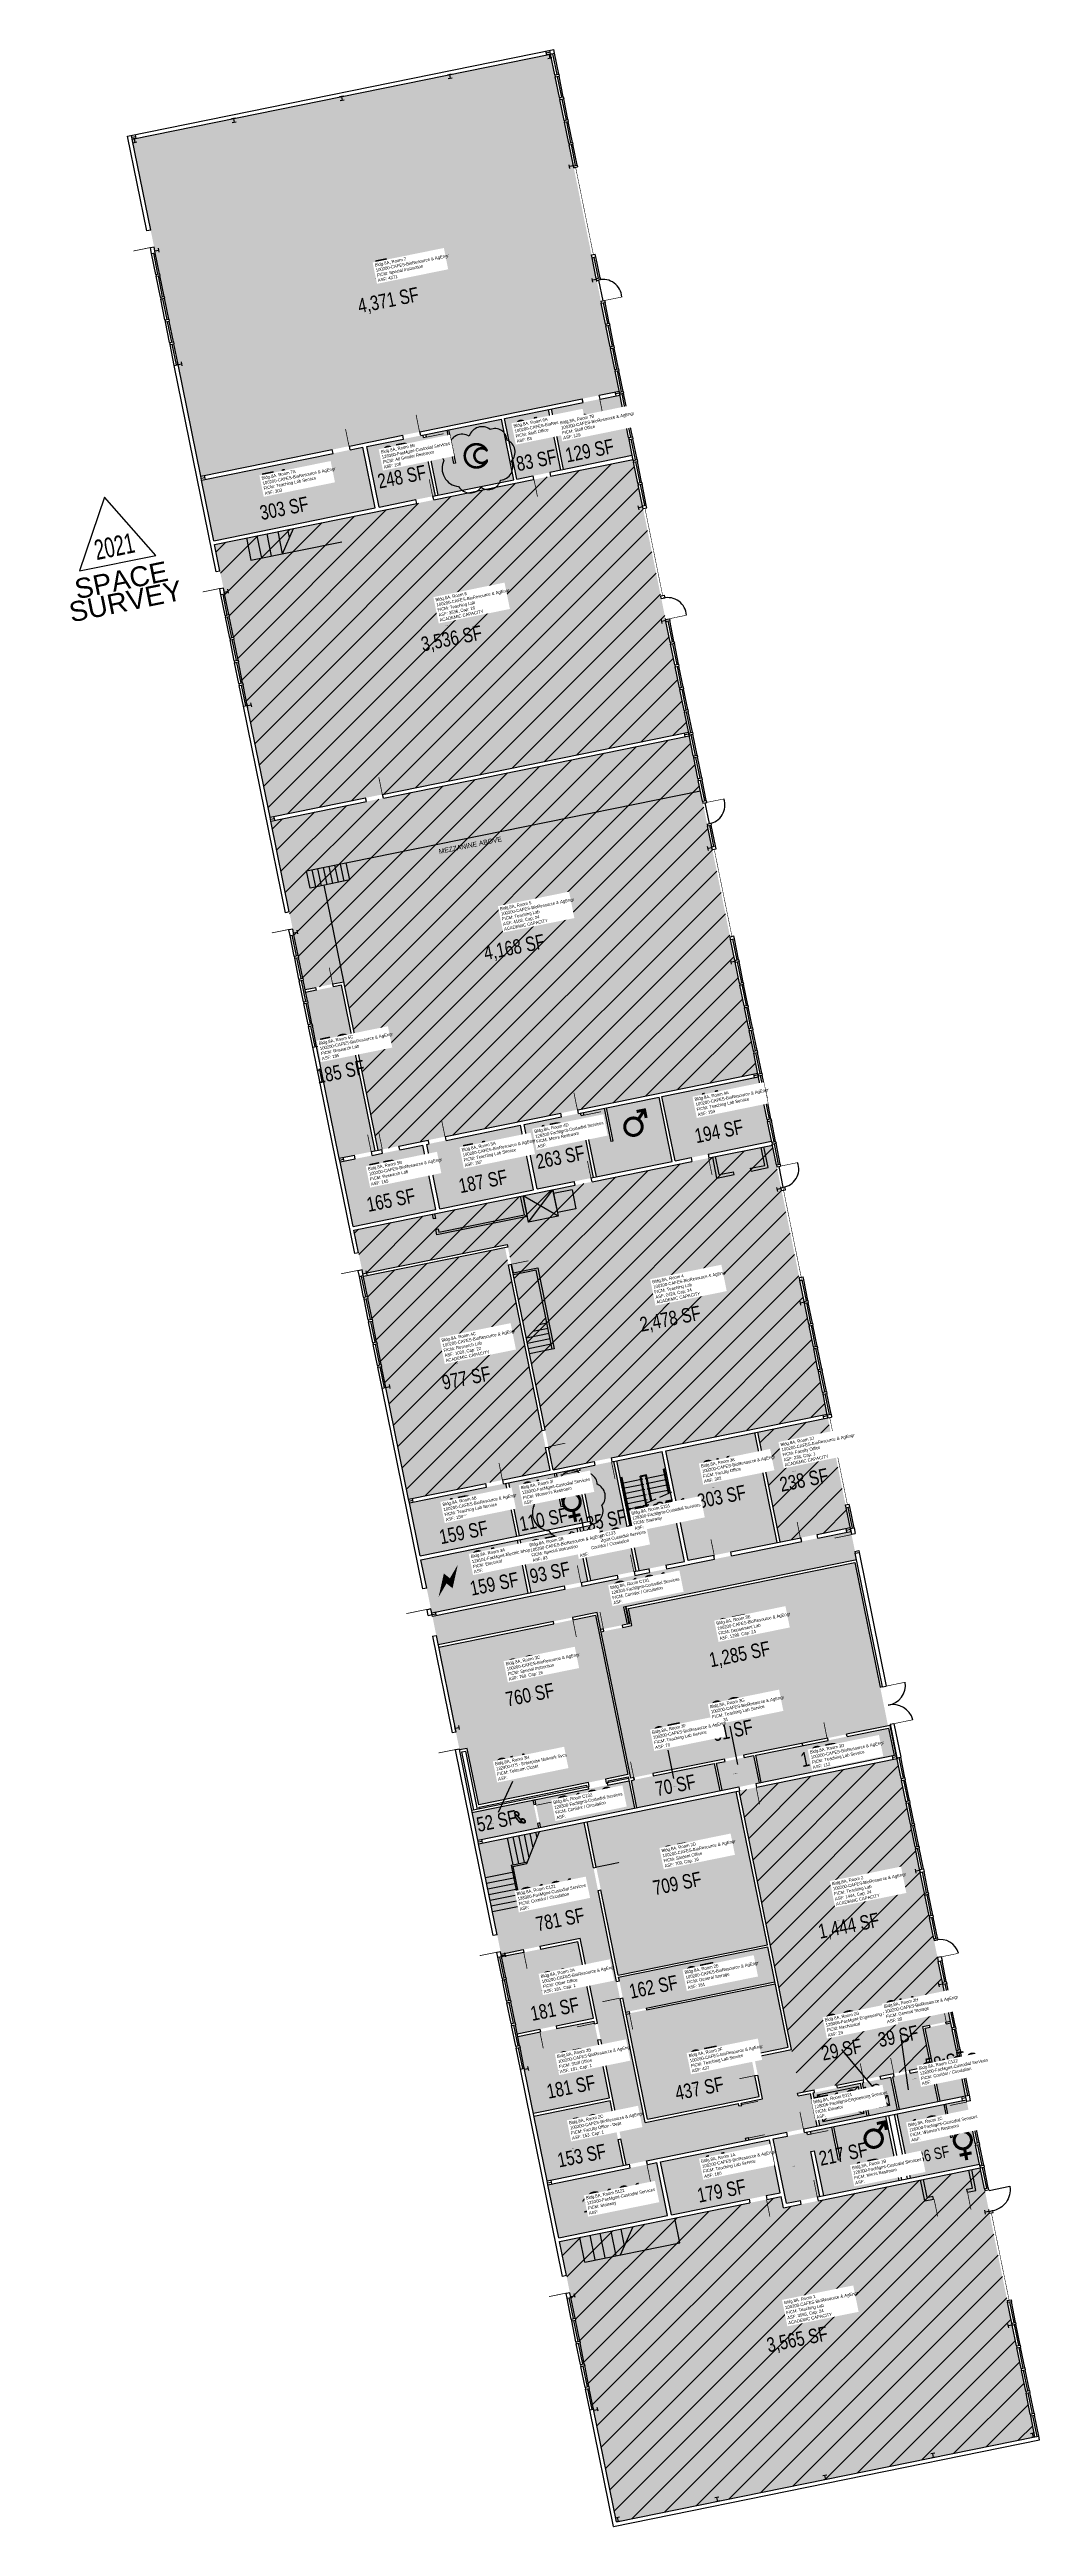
# Model space of a CAD drawing. Header units: inches. Extents: x 69207497 to 69209546, y 27684796 to 27689923.
import ezdxf
from ezdxf.enums import TextEntityAlignment as Align

# ---------------------------------------------------------------- set-up
doc = ezdxf.new("R2010")
doc.units = ezdxf.units.IN
doc.header["$MEASUREMENT"] = 0
doc.layers.get('0').update_dxf_attribs({"linetype": 'CONTINUOUS'})
for name, color, linetype in [('A-COLS', 5, 'CONTINUOUS'), ('A-DOOR', 2, 'CONTINUOUS'), ('A-FLOR', 3, 'CONTINUOUS'), ('A-GLAZ', 1, 'CONTINUOUS'), ('A-IDEN-ICON', 4, 'CONTINUOUS'), ('A-IDEN-RNUM', 7, 'CONTINUOUS'), ('A-IDEN-SNUM', 4, 'CONTINUOUS'), ('A-IDEN-TEXT', 4, 'CONTINUOUS'), ('A-IDEN-VNUM', 4, 'CONTINUOUS'), ('A-WALL', 5, 'CONTINUOUS'), ('AREA-TEXT', 3, 'CONTINUOUS'), ('Rooms-Capacity', 4, 'CONTINUOUS'), ('Rooms-Category-Color', 7, 'CONTINUOUS'), ('Rooms-College-Color', 7, 'CONTINUOUS'), ('Rooms-Department-Color', 7, 'CONTINUOUS'), ('Rooms-Division-Color', 7, 'CONTINUOUS'), ('Rooms-Information', 7, 'CONTINUOUS')]:
    doc.layers.add(name, color=color, linetype=linetype)
doc.layers.add('A-REV', color=1, linetype='CONTINUOUS', true_color=0xff0000)
doc.styles.add('Annotative', font='arial.ttf')
doc.styles.add('Arial', font='arial.ttf')
doc.styles.add('CP_AREA', font='arial.ttf', dxfattribs={"height": 15})
doc.styles.add('CP_ROOMSNUMBER', font='arial.ttf', dxfattribs={"height": 1})
doc.styles.add('CP_ROOMVNUMBER', font='arial.ttf', dxfattribs={"width": 0.85, "height": 0.075})
pattern_1 = [(45, (0, 0), (-26.516504294, 26.516504294), [])]

# ---------------------------------------------------------------- blocks, each defined once
blk = doc.blocks.new('CPWOMEN')
at = {"const_width": 0.015}
blk.add_lwpolyline([(-0.0375, 0, 1), (0.0475, 0, 1)], format="xyb", close=True, dxfattribs=at)
for points in [[(-0.025, -0.07), (0.035, -0.07)], [(0.005, -0.04), (0.005, -0.1)]]:
    blk.add_lwpolyline(points, dxfattribs=at)
blk = doc.blocks.new('CPMEN')
at = {"const_width": 0.015}
blk.add_lwpolyline([(-0.058, -0.02, 1), (0.028, -0.02, 1)], format="xyb", close=True, dxfattribs=at)
for points in [[(0.015, 0.01), (0.055, 0.05)], [(0.055, 0.01), (0.055, 0.05), (0.015, 0.05)]]:
    blk.add_lwpolyline(points, dxfattribs=at)
blk = doc.blocks.new('CPELECT')
blk.add_lwpolyline([(0.062, 0.063, 0, 0.03, 0), (0.01, -0.017, 0.03, 0.03, 0), (-0.01, 0.007, 0.03, 0, 0), (-0.062, -0.073, 0.03, 0, 0)], format="xyseb")
blk = doc.blocks.new('36DOOR')
blk.add_lwpolyline([(-0.75, 0, 1.5, 1.5, 0), (-0.75, 36, 0, 0, 0), (-1.5, 36, 0, 0, 0.4142136), (-36, -1.5, 0, 0, 0.4142136)], format="xyseb")
blk = doc.blocks.new('COL1')
for p, q in [((-0.5, 0.5), (0.5, 0.5)), ((0, 0.5), (0, -0.5)), ((-0.5, -0.5), (0.5, -0.5))]:
    blk.add_line(p, q)
blk = doc.blocks.new('CPPHONE')
for p, q in [((0.01, 0.025), (-0.02, -0.025)), ((0.017, 0.028), (-0.018, -0.033))]:
    blk.add_line(p, q)
for points in [[(0.036, 0.057), (0.042, 0.031), (0.038, 0.011), (0.008, -0.041), (-0.008, -0.056), (-0.034, -0.064)], [(0.033, 0.047), (0.037, 0.031), (0.033, 0.013), (0.004, -0.038), (-0.011, -0.051), (-0.026, -0.057)]]:
    blk.add_lwpolyline(points)
for points in [[(0.029, 0.079, 0.139889), (0.022, 0.08, 0.107118), (0.012, 0.078, 0.079812), (0.004, 0.072, 0.067459), (-0.003, 0.063, 0.067459), (-0.008, 0.051, 0.079812), (-0.009, 0.041, 0.107118), (-0.006, 0.032, 0.139889), (-0.001, 0.027, 0.139889), (0.006, 0.025, 0.107118), (0.015, 0.027, 0.079812), (0.024, 0.033, 0.067459), (0.031, 0.043, 0.067459), (0.036, 0.054, 0.079812), (0.037, 0.064, 0.107118), (0.034, 0.073, 0.139889)], [(0.026, 0.074, 0.139889), (0.022, 0.075, 0.107118), (0.014, 0.074, 0.079812), (0.007, 0.069, 0.067459), (0.001, 0.06, 0.067459), (-0.003, 0.05, 0.079812), (-0.004, 0.042, 0.107118), (-0.002, 0.034, 0.139889), (0.001, 0.031, 0.139889), (0.006, 0.03, 0.107118), (0.013, 0.032, 0.079812), (0.02, 0.037, 0.067459), (0.027, 0.045, 0.067459), (0.031, 0.055, 0.079812), (0.032, 0.064, 0.107118), (0.03, 0.071, 0.139889)], [(-0.026, -0.017, 0.139889), (-0.033, -0.015, 0.107118), (-0.043, -0.017, 0.079812), (-0.051, -0.023, 0.067459), (-0.058, -0.033, 0.067459), (-0.063, -0.044, 0.079812), (-0.064, -0.054, 0.107118), (-0.061, -0.063, 0.139889), (-0.056, -0.069, 0.139889), (-0.049, -0.07, 0.107118), (-0.04, -0.068, 0.079812), (-0.031, -0.062, 0.067459), (-0.024, -0.053, 0.067459), (-0.019, -0.041, 0.079812), (-0.018, -0.031, 0.107118), (-0.021, -0.022, 0.139889)], [(-0.029, -0.021, 0.139889), (-0.033, -0.02, 0.107118), (-0.041, -0.022, 0.079812), (-0.048, -0.027, 0.067459), (-0.054, -0.035, 0.067459), (-0.058, -0.045, 0.079812), (-0.059, -0.054, 0.107118), (-0.057, -0.061, 0.139889), (-0.054, -0.064, 0.139889), (-0.049, -0.065, 0.107118), (-0.042, -0.064, 0.079812), (-0.035, -0.059, 0.067459), (-0.028, -0.05, 0.067459), (-0.024, -0.04, 0.079812), (-0.023, -0.032, 0.107118), (-0.025, -0.024, 0.139889)]]:
    blk.add_lwpolyline(points, format="xyb", close=True)
blk = doc.blocks.new('CPELEV')
for p, q in [((-0.035, 0.03), (-0.035, -0.08)), ((0.015, 0.03), (0.015, -0.02)), ((0.045, -0.08), (-0.015, -0.02)), ((-0.015, -0.08), (0.045, -0.02)), ((-0.015, -0.02), (0.045, -0.02)), ((-0.015, -0.08), (-0.015, -0.02)), ((0.045, -0.08), (-0.015, -0.08)), ((0.045, -0.02), (0.045, -0.08))]:
    blk.add_line(p, q)
at = {"const_width": 0.0106}
blk.add_lwpolyline([(-0.015, 0.03, 1), (-0.005, 0.03, 1)], format="xyb", close=True, dxfattribs=at)
blk.add_arc((-0.01, 0.03), 0.025, 0, 180)
blk = doc.blocks.new('CPBATH')
at = {"color": 0, "linetype": 'ByBlock', "const_width": 0.0127}
for points in [[(0.057, 0.017, 0.861492), (-0.055, 0, 1)], [(-0.055, 0, 0.726902), (0.049, -0.034, 1)], [(0.057, 0.017, 0.729002), (-0.008, -0.004, 1)], [(-0.008, -0.004, 0.609468), (0.049, -0.034, 1)]]:
    blk.add_lwpolyline(points, format="xyb", dxfattribs=at)
at = {"color": 0, "linetype": 'ByBlock', "const_width": 0.00637}
for points in [[(0.054, 0.015, 1), (0.06, 0.018, 1)], [(0.046, -0.035, 1), (0.051, -0.032, 1)]]:
    blk.add_lwpolyline(points, format="xyb", close=True, dxfattribs=at)
blk = doc.blocks.new('Space Revision')
at = {"layer": 'A-REV', "transparency": 16777216}
blk.add_lwpolyline([(0, 2.538), (-1.465, 0), (1.465, 0)], close=True, dxfattribs=at)
at = {"layer": 'A-REV', "transparency": 16777216, "insert": (0, -0.274), "char_height": 0.75, "attachment_point": 2, "line_spacing_factor": 0.65, "style": 'Arial'}
blk.add_mtext_dynamic_manual_height_columns('SPACE\\PSURVEY', width=1.2391, gutter_width=0.0182, heights=[0], dxfattribs=at)
at = {"layer": 'A-REV', "transparency": 16777216, "style": 'Arial', "width": 0.65}
blk.add_attdef('YEAR', text='', height=0.75, dxfattribs=at).set_placement((0, 0.646), align=Align.MIDDLE_CENTER)
at = {"layer": 'A-REV', "style": 'Arial', "flags": 1}
blk.add_attdef('UPDATES', text='', height=0.75, dxfattribs=at).set_placement((1.499, 1.084), align=Align.TOP_LEFT)

msp = doc.modelspace()

# ---------------------------------------------------------------- hatches: boundary and pattern name
at = {"layer": 'Rooms-Capacity'}
h = msp.add_hatch(dxfattribs=at)
h.set_pattern_fill('ANSI31', color=256, scale=300, style=0)
h.set_pattern_definition(pattern_1)
h.paths.add_polyline_path([(69207838.5, 27688898.2), (69207953.2, 27688333.7), (69208819.5, 27688509.8), (69208704.7, 27689074.3)])
h = msp.add_hatch(dxfattribs=at)
h.set_pattern_fill('ANSI31', color=256, scale=300, style=0)
h.set_pattern_definition(pattern_1)
h.paths.add_polyline_path([(69207954.8, 27688325.9), (69208025.7, 27687977), (69208106.1, 27687993.3), (69208177, 27687644.5), (69208962.9, 27687804.3), (69208821.1, 27688502)])
h = msp.add_hatch(dxfattribs=at)
h.set_pattern_fill('ANSI31', color=256, scale=300, style=0)
h.set_pattern_definition(pattern_1)
h.paths.add_polyline_path([(69208126.9, 27687479.2), (69208145.3, 27687389), (69208444.4, 27687449.8), (69208539.2, 27686983.4), (69209106.4, 27687098.7), (69208993.2, 27687655.3)])
h = msp.add_hatch(dxfattribs=at)
h.set_pattern_fill('ANSI31', color=256, scale=300, style=0)
h.set_pattern_definition(pattern_1)
h.paths.add_polyline_path([(69208146.5, 27687383.2), (69208240.1, 27686922.6), (69208533.3, 27686982.2), (69208439.7, 27687442.8)])
h = msp.add_hatch(dxfattribs=at)
h.set_pattern_fill('ANSI31', color=256, scale=300, style=0)
h.set_pattern_definition(pattern_1)
h.paths.add_polyline_path([(69208962.9, 27687061.4), (69209009.2, 27686834), (69209154.2, 27686863.5), (69209108, 27687090.9)])
h = msp.add_hatch(dxfattribs=at)
h.set_pattern_fill('ANSI31', color=256, scale=300, style=0)
h.set_pattern_definition(pattern_1)
h.paths.add_polyline_path([(69209251.4, 27686385.3), (69209361.8, 27685842.4), (69209304.9, 27685830.8), (69209321.5, 27685749.5), (69209277.4, 27685740.5), (69209244.1, 27685733.8), (69209216.6, 27685728.2), (69209181.3, 27685721), (69209126.5, 27685709.9), (69209079.4, 27685700.3), (69209051, 27685694.5), (69209032.9, 27685783.7), (69208924.1, 27686318.7), (69208925.1, 27686318.9), (69208960.4, 27686326.1)])
h = msp.add_hatch(dxfattribs=at)
h.set_pattern_fill('ANSI31', color=256, scale=300, style=0)
h.set_pattern_definition(pattern_1)
h.paths.add_polyline_path([(69208552.5, 27685386), (69208670.4, 27684805.9), (69209536.7, 27684982), (69209423.5, 27685538.6), (69209015.9, 27685455.7), (69209011.1, 27685479.2)])
at = {"layer": 'Rooms-Category-Color', "true_color": 0xe3f498}
for points in [[(69207667.9, 27689737), (69207809.8, 27689039.3), (69208676.1, 27689215.4), (69208534.2, 27689913.1)], [(69207811.4, 27689031.4), (69207836.9, 27688906), (69208171, 27688973.9), (69208145.5, 27689099.4)], [(69207838.5, 27688898.2), (69207953.2, 27688333.7), (69208819.5, 27688509.8), (69208704.7, 27689074.3)], [(69207954.8, 27688325.9), (69208025.7, 27687977), (69208106.1, 27687993.3), (69208177, 27687644.5), (69208962.9, 27687804.3), (69208821.1, 27688502)], [(69208026.9, 27687971.1), (69208096.7, 27687628.1), (69208171.1, 27687643.3), (69208101.4, 27687986.3)], [(69208764.6, 27687755.8), (69208791.7, 27687622.5), (69208991.6, 27687663.1), (69208964.1, 27687798.4)], [(69208098.3, 27687620.3), (69208125.3, 27687487), (69208296.8, 27687521.9), (69208269.7, 27687655.2)], [(69208126.9, 27687479.2), (69208145.3, 27687389), (69208444.4, 27687449.8), (69208539.2, 27686983.4), (69209106.4, 27687098.7), (69208993.2, 27687655.3)], [(69208277.6, 27687656.8), (69208304.7, 27687523.5), (69208498.7, 27687562.9), (69208471.6, 27687696.2)], [(69208146.5, 27687383.2), (69208240.1, 27686922.6), (69208533.3, 27686982.2), (69208439.7, 27687442.8)], [(69208241.7, 27686914.7), (69208264, 27686805), (69208463.9, 27686845.6), (69208441.6, 27686955.4)], [(69208471.4, 27686839), (69208493.7, 27686729.2), (69208611.3, 27686753.1), (69208589, 27686862.9)], [(69208638.8, 27686647.9), (69208702.4, 27686660.8), (69208695.2, 27686696.1), (69209163.9, 27686791.4), (69209232.6, 27686453.4), (69208700.4, 27686345.2)], [(69208302.4, 27686616.2), (69208626.9, 27686682.2), (69208693.9, 27686352.6), (69208385.2, 27686289.9), (69208361.4, 27686406.6), (69208345.6, 27686403.4)], [(69208958.9, 27686392.8), (69209233.5, 27686448.6), (69209245, 27686392.2), (69208970.3, 27686336.3)], [(69208872.9, 27686375.3), (69208884.4, 27686318.8), (69208712.8, 27686283.9), (69208701.3, 27686340.4)], [(69208965.6, 27686335.3), (69208954.1, 27686391.8), (69208877.7, 27686376.3), (69208889.1, 27686319.8)], [(69209251.4, 27686385.3), (69209361.8, 27685842.4), (69209304.9, 27685830.8), (69209321.5, 27685749.5), (69209277.4, 27685740.5), (69209244.1, 27685733.8), (69209216.6, 27685728.2), (69209181.3, 27685721), (69209126.5, 27685709.9), (69209079.4, 27685700.3), (69209051, 27685694.5), (69209032.9, 27685783.7), (69208924.1, 27686318.7), (69208925.1, 27686318.9), (69208960.4, 27686326.1)], [(69209025.8, 27685788.4), (69208999.1, 27685919.7), (69208690.4, 27685856.9), (69208734.7, 27685639.4), (69208965.9, 27685686.4), (69208948.4, 27685772.6)], [(69208761.8, 27685551), (69208784.1, 27685441.3), (69208944.8, 27685473.9), (69208980.1, 27685481.1), (69209009.5, 27685487.1), (69208987.2, 27685596.8)], [(69208552.5, 27685386), (69208670.4, 27684805.9), (69209536.7, 27684982), (69209423.5, 27685538.6), (69209015.9, 27685455.7), (69209011.1, 27685479.2)]]:
    msp.add_hatch(color=61, dxfattribs=at).paths.add_polyline_path(points)
at = {"layer": 'Rooms-Category-Color', "true_color": 0xfa9ba3}
for points in [[(69208535.6, 27689178.7), (69208561.1, 27689053.2), (69208703.1, 27689082.1), (69208677.6, 27689207.6)], [(69208438.5, 27689158.9), (69208464, 27689033.5), (69208555.2, 27689052), (69208529.7, 27689177.5)], [(69208772.8, 27687022.7), (69208819, 27686795.4), (69209003.3, 27686832.8), (69208957.1, 27687060.2)], [(69208962.9, 27687061.4), (69209009.2, 27686834), (69209154.2, 27686863.5), (69209108, 27687090.9)], [(69208609.5, 27686254.8), (69208674.1, 27685937.3), (69208982.8, 27686000), (69208918.2, 27686317.5)], [(69208432.7, 27685975), (69208465, 27685816.2), (69208512.1, 27685825.8), (69208545.4, 27685832.5), (69208622.8, 27685848.3), (69208590.5, 27686007), (69208513.1, 27685991.3), (69208479.8, 27685984.5)], [(69208466.2, 27685810.3), (69208498.5, 27685651.6), (69208656.3, 27685683.7), (69208632, 27685803.2), (69208625.2, 27685836.5), (69208624, 27685842.4), (69208546.6, 27685826.7), (69208513.3, 27685819.9)], [(69208499.7, 27685645.7), (69208527, 27685511.4), (69208684.7, 27685543.5), (69208673.8, 27685597.4), (69208667, 27685630.7), (69208657.5, 27685677.8)]]:
    msp.add_hatch(color=241, dxfattribs=at).paths.add_polyline_path(points)
at = {"layer": 'Rooms-Category-Color', "true_color": 0xadadad}
for points in [[(69208284, 27689085.7), (69208301.4, 27689000.4), (69208458.2, 27689032.3), (69208432.7, 27689157.7), (69208322.9, 27689135.4), (69208336.9, 27689066.8), (69208332.9, 27689066), (69208319, 27689134.6), (69208275.9, 27689125.9), (69208276.9, 27689121), (69208271, 27689119.8), (69208270, 27689124.7), (69208153.4, 27689101), (69208178.9, 27688975.5), (69208295.5, 27688999.2), (69208278.2, 27689084.5)], [(69208649, 27687732.3), (69208662.9, 27687663.7), (69208659, 27687662.9), (69208645.1, 27687731.5), (69208601.9, 27687722.7), (69208602.9, 27687717.8), (69208597.1, 27687716.6), (69208596.1, 27687721.5), (69208479.5, 27687697.8), (69208506.5, 27687564.5), (69208623.2, 27687588.2), (69208604.2, 27687681.3), (69208610.1, 27687682.5), (69208629, 27687589.4), (69208785.8, 27687621.3), (69208758.7, 27687754.6)], [(69208594.5, 27686986.5), (69208618.4, 27686868.9), (69208594.9, 27686864.1), (69208617.2, 27686754.3), (69208711.3, 27686773.5), (69208665, 27687000.8)], [(69208670.9, 27687002), (69208717.1, 27686774.6), (69208811.2, 27686793.8), (69208765, 27687021.1)], [(69208555.5, 27686907.1), (69208541.6, 27686975.7), (69208447.5, 27686956.6), (69208469.8, 27686846.8), (69208610.9, 27686875.5), (69208589.6, 27686980.4), (69208588.6, 27686985.3), (69208545.5, 27686976.5), (69208559.4, 27686907.9)], [(69208265.6, 27686797.1), (69208287.9, 27686687.4), (69208487.8, 27686728), (69208465.5, 27686837.8)], [(69208685.3, 27686699.1), (69208926.5, 27686748.1), (69209167.7, 27686797.1), (69209157, 27686849.8), (69209155.8, 27686855.7), (69209087.2, 27686841.7), (69209036.2, 27686831.4), (69209030.3, 27686830.2), (69208908.8, 27686805.5), (69208739.1, 27686770.9), (69208708.7, 27686764.8), (69208289.5, 27686679.5), (69208301.4, 27686621), (69208630.7, 27686688), (69208637.8, 27686652.7), (69208692.5, 27686663.8)], [(69208696.5, 27686339.8), (69208708, 27686283), (69208513.4, 27686243.4), (69208501.8, 27686300.2)], [(69208372, 27686273.8), (69208497.4, 27686299.3), (69208509, 27686242.5), (69208383.5, 27686217)], [(69208595.2, 27686014.1), (69208637.8, 27685804.4), (69208679.7, 27685598.6), (69208690.6, 27685544.7), (69208697.5, 27685546.1), (69208938.6, 27685595.1), (69208937.6, 27685600), (69208943.4, 27685601.2), (69208944.4, 27685596.3), (69209058.1, 27685619.4), (69209085.6, 27685625), (69209071.8, 27685692.6), (69209046.3, 27685687.4), (69209045.1, 27685693.3), (69209051, 27685694.5), (69209032.9, 27685783.7), (69209010.8, 27685779.2), (69208955.5, 27685768), (69208973, 27685681.7), (69208928.9, 27685672.7), (69208929.9, 27685667.8), (69208924, 27685666.7), (69208923, 27685671.6), (69208730, 27685632.3), (69208727, 27685647), (69208632.3, 27686112.5), (69208603.7, 27686253.6), (69208385.1, 27686209.2), (69208385.2, 27686209), (69208430.6, 27685985.7), (69208431.5, 27685980.8), (69208478.6, 27685990.4)], [(69209340.3, 27685676.8), (69209393.3, 27685687.6), (69209384.5, 27685730.7), (69209383.7, 27685734.6), (69209374.9, 27685777.7), (69209374.1, 27685781.6), (69209365.4, 27685824.8), (69209364.6, 27685828.7), (69209362.6, 27685838.5), (69209352.8, 27685836.5), (69209309.7, 27685827.7)], [(69209189.4, 27685646.1), (69209175.7, 27685713.7), (69209080.6, 27685694.4), (69209077.7, 27685693.8), (69209091.4, 27685626.2)], [(69209182.5, 27685715.1), (69209179.6, 27685714.5), (69209193.3, 27685646.9), (69209252.1, 27685658.9), (69209238.4, 27685726.5)], [(69209278.9, 27685517.4), (69209421.9, 27685546.4), (69209414, 27685585.6), (69209413.2, 27685589.6), (69209404.4, 27685632.7), (69209395.7, 27685675.6), (69209394.9, 27685679.7), (69209351.7, 27685671), (69209365.7, 27685602.4), (69209361.8, 27685601.6), (69209347.8, 27685670.2), (69209251.8, 27685650.6)], [(69209091.7, 27685479.3), (69209072.8, 27685572.4), (69209080.6, 27685574), (69209099.5, 27685480.9), (69209255.4, 27685512.6), (69209228.3, 27685645.8), (69209119.5, 27685623.7), (69209133.4, 27685555.1), (69209129.5, 27685554.3), (69209115.6, 27685622.9), (69209072.4, 27685614.2), (69209073.4, 27685609.3), (69209065.6, 27685607.7), (69209064.6, 27685612.6), (69209059.7, 27685611.6), (69209024.4, 27685604.4), (69208995, 27685598.4), (69209022.1, 27685465.2), (69209051.5, 27685471.1), (69209086.8, 27685478.3)], [(69208528.6, 27685503.6), (69208550.9, 27685393.8), (69208776.3, 27685439.7), (69208754, 27685549.4), (69208734.4, 27685545.4), (69208699.1, 27685538.3)]]:
    msp.add_hatch(color=253, dxfattribs=at).paths.add_polyline_path(points)
at = {"layer": 'Rooms-Category-Color', "true_color": 0xe3c5e1}
for points in [[(69208689.6, 27685860.9), (69208674.9, 27685933.4), (69208983.6, 27685996.1), (69208998.3, 27685923.6)], [(69209242.3, 27685727.3), (69209256.1, 27685659.7), (69209336.4, 27685676), (69209322.7, 27685743.6), (69209278.6, 27685734.7), (69209245.3, 27685727.9)]]:
    msp.add_hatch(color=254, dxfattribs=at).paths.add_polyline_path(points)
at = {"layer": 'Rooms-College-Color', "true_color": 0xe3c5e1}
for points in [[(69207667.9, 27689737), (69207809.8, 27689039.3), (69208676.1, 27689215.4), (69208534.2, 27689913.1)], [(69208535.6, 27689178.7), (69208561.1, 27689053.2), (69208703.1, 27689082.1), (69208677.6, 27689207.6)], [(69208284, 27689085.7), (69208301.4, 27689000.4), (69208458.2, 27689032.3), (69208432.7, 27689157.7), (69208322.9, 27689135.4), (69208336.9, 27689066.8), (69208332.9, 27689066), (69208319, 27689134.6), (69208275.9, 27689125.9), (69208276.9, 27689121), (69208271, 27689119.8), (69208270, 27689124.7), (69208153.4, 27689101), (69208178.9, 27688975.5), (69208295.5, 27688999.2), (69208278.2, 27689084.5)], [(69208438.5, 27689158.9), (69208464, 27689033.5), (69208555.2, 27689052), (69208529.7, 27689177.5)], [(69207811.4, 27689031.4), (69207836.9, 27688906), (69208171, 27688973.9), (69208145.5, 27689099.4)], [(69207838.5, 27688898.2), (69207953.2, 27688333.7), (69208819.5, 27688509.8), (69208704.7, 27689074.3)], [(69207954.8, 27688325.9), (69208025.7, 27687977), (69208106.1, 27687993.3), (69208177, 27687644.5), (69208962.9, 27687804.3), (69208821.1, 27688502)], [(69208026.9, 27687971.1), (69208096.7, 27687628.1), (69208171.1, 27687643.3), (69208101.4, 27687986.3)], [(69208764.6, 27687755.8), (69208791.7, 27687622.5), (69208991.6, 27687663.1), (69208964.1, 27687798.4)], [(69208098.3, 27687620.3), (69208125.3, 27687487), (69208296.8, 27687521.9), (69208269.7, 27687655.2)], [(69208126.9, 27687479.2), (69208145.3, 27687389), (69208444.4, 27687449.8), (69208539.2, 27686983.4), (69209106.4, 27687098.7), (69208993.2, 27687655.3)], [(69208277.6, 27687656.8), (69208304.7, 27687523.5), (69208498.7, 27687562.9), (69208471.6, 27687696.2)], [(69208146.5, 27687383.2), (69208240.1, 27686922.6), (69208533.3, 27686982.2), (69208439.7, 27687442.8)], [(69208772.8, 27687022.7), (69208819, 27686795.4), (69209003.3, 27686832.8), (69208957.1, 27687060.2)], [(69208962.9, 27687061.4), (69209009.2, 27686834), (69209154.2, 27686863.5), (69209108, 27687090.9)], [(69208241.7, 27686914.7), (69208264, 27686805), (69208463.9, 27686845.6), (69208441.6, 27686955.4)], [(69208471.4, 27686839), (69208493.7, 27686729.2), (69208611.3, 27686753.1), (69208589, 27686862.9)], [(69208638.8, 27686647.9), (69208702.4, 27686660.8), (69208695.2, 27686696.1), (69209163.9, 27686791.4), (69209232.6, 27686453.4), (69208700.4, 27686345.2)], [(69208302.4, 27686616.2), (69208626.9, 27686682.2), (69208693.9, 27686352.6), (69208385.2, 27686289.9), (69208361.4, 27686406.6), (69208345.6, 27686403.4)], [(69208958.9, 27686392.8), (69209233.5, 27686448.6), (69209245, 27686392.2), (69208970.3, 27686336.3)], [(69208872.9, 27686375.3), (69208884.4, 27686318.8), (69208712.8, 27686283.9), (69208701.3, 27686340.4)], [(69208965.6, 27686335.3), (69208954.1, 27686391.8), (69208877.7, 27686376.3), (69208889.1, 27686319.8)], [(69209251.4, 27686385.3), (69209361.8, 27685842.4), (69209304.9, 27685830.8), (69209321.5, 27685749.5), (69209277.4, 27685740.5), (69209244.1, 27685733.8), (69209216.6, 27685728.2), (69209181.3, 27685721), (69209126.5, 27685709.9), (69209079.4, 27685700.3), (69209051, 27685694.5), (69209032.9, 27685783.7), (69208924.1, 27686318.7), (69208925.1, 27686318.9), (69208960.4, 27686326.1)], [(69208609.5, 27686254.8), (69208674.1, 27685937.3), (69208982.8, 27686000), (69208918.2, 27686317.5)], [(69208432.7, 27685975), (69208465, 27685816.2), (69208512.1, 27685825.8), (69208545.4, 27685832.5), (69208622.8, 27685848.3), (69208590.5, 27686007), (69208513.1, 27685991.3), (69208479.8, 27685984.5)], [(69208689.6, 27685860.9), (69208674.9, 27685933.4), (69208983.6, 27685996.1), (69208998.3, 27685923.6)], [(69209025.8, 27685788.4), (69208999.1, 27685919.7), (69208690.4, 27685856.9), (69208734.7, 27685639.4), (69208965.9, 27685686.4), (69208948.4, 27685772.6)], [(69208466.2, 27685810.3), (69208498.5, 27685651.6), (69208656.3, 27685683.7), (69208632, 27685803.2), (69208625.2, 27685836.5), (69208624, 27685842.4), (69208546.6, 27685826.7), (69208513.3, 27685819.9)], [(69209182.5, 27685715.1), (69209179.6, 27685714.5), (69209193.3, 27685646.9), (69209252.1, 27685658.9), (69209238.4, 27685726.5)], [(69209242.3, 27685727.3), (69209256.1, 27685659.7), (69209336.4, 27685676), (69209322.7, 27685743.6), (69209278.6, 27685734.7), (69209245.3, 27685727.9)], [(69208761.8, 27685551), (69208784.1, 27685441.3), (69208944.8, 27685473.9), (69208980.1, 27685481.1), (69209009.5, 27685487.1), (69208987.2, 27685596.8)], [(69208552.5, 27685386), (69208670.4, 27684805.9), (69209536.7, 27684982), (69209423.5, 27685538.6), (69209015.9, 27685455.7), (69209011.1, 27685479.2)]]:
    msp.add_hatch(color=254, dxfattribs=at).paths.add_polyline_path(points)
at = {"layer": 'Rooms-College-Color', "true_color": 0xadadad}
for points in [[(69208649, 27687732.3), (69208662.9, 27687663.7), (69208659, 27687662.9), (69208645.1, 27687731.5), (69208601.9, 27687722.7), (69208602.9, 27687717.8), (69208597.1, 27687716.6), (69208596.1, 27687721.5), (69208479.5, 27687697.8), (69208506.5, 27687564.5), (69208623.2, 27687588.2), (69208604.2, 27687681.3), (69208610.1, 27687682.5), (69208629, 27687589.4), (69208785.8, 27687621.3), (69208758.7, 27687754.6)], [(69208594.5, 27686986.5), (69208618.4, 27686868.9), (69208594.9, 27686864.1), (69208617.2, 27686754.3), (69208711.3, 27686773.5), (69208665, 27687000.8)], [(69208670.9, 27687002), (69208717.1, 27686774.6), (69208811.2, 27686793.8), (69208765, 27687021.1)], [(69208555.5, 27686907.1), (69208541.6, 27686975.7), (69208447.5, 27686956.6), (69208469.8, 27686846.8), (69208610.9, 27686875.5), (69208589.6, 27686980.4), (69208588.6, 27686985.3), (69208545.5, 27686976.5), (69208559.4, 27686907.9)], [(69208265.6, 27686797.1), (69208287.9, 27686687.4), (69208487.8, 27686728), (69208465.5, 27686837.8)], [(69208685.3, 27686699.1), (69208926.5, 27686748.1), (69209167.7, 27686797.1), (69209157, 27686849.8), (69209155.8, 27686855.7), (69209087.2, 27686841.7), (69209036.2, 27686831.4), (69209030.3, 27686830.2), (69208908.8, 27686805.5), (69208739.1, 27686770.9), (69208708.7, 27686764.8), (69208289.5, 27686679.5), (69208301.4, 27686621), (69208630.7, 27686688), (69208637.8, 27686652.7), (69208692.5, 27686663.8)], [(69208696.5, 27686339.8), (69208708, 27686283), (69208513.4, 27686243.4), (69208501.8, 27686300.2)], [(69208372, 27686273.8), (69208497.4, 27686299.3), (69208509, 27686242.5), (69208383.5, 27686217)], [(69208595.2, 27686014.1), (69208637.8, 27685804.4), (69208679.7, 27685598.6), (69208690.6, 27685544.7), (69208697.5, 27685546.1), (69208938.6, 27685595.1), (69208937.6, 27685600), (69208943.4, 27685601.2), (69208944.4, 27685596.3), (69209058.1, 27685619.4), (69209085.6, 27685625), (69209071.8, 27685692.6), (69209046.3, 27685687.4), (69209045.1, 27685693.3), (69209051, 27685694.5), (69209032.9, 27685783.7), (69209010.8, 27685779.2), (69208955.5, 27685768), (69208973, 27685681.7), (69208928.9, 27685672.7), (69208929.9, 27685667.8), (69208924, 27685666.7), (69208923, 27685671.6), (69208730, 27685632.3), (69208727, 27685647), (69208632.3, 27686112.5), (69208603.7, 27686253.6), (69208385.1, 27686209.2), (69208385.2, 27686209), (69208430.6, 27685985.7), (69208431.5, 27685980.8), (69208478.6, 27685990.4)], [(69209340.3, 27685676.8), (69209393.3, 27685687.6), (69209384.5, 27685730.7), (69209383.7, 27685734.6), (69209374.9, 27685777.7), (69209374.1, 27685781.6), (69209365.4, 27685824.8), (69209364.6, 27685828.7), (69209362.6, 27685838.5), (69209352.8, 27685836.5), (69209309.7, 27685827.7)], [(69209189.4, 27685646.1), (69209175.7, 27685713.7), (69209080.6, 27685694.4), (69209077.7, 27685693.8), (69209091.4, 27685626.2)], [(69208499.7, 27685645.7), (69208527, 27685511.4), (69208684.7, 27685543.5), (69208673.8, 27685597.4), (69208667, 27685630.7), (69208657.5, 27685677.8)], [(69209278.9, 27685517.4), (69209421.9, 27685546.4), (69209414, 27685585.6), (69209413.2, 27685589.6), (69209404.4, 27685632.7), (69209395.7, 27685675.6), (69209394.9, 27685679.7), (69209351.7, 27685671), (69209365.7, 27685602.4), (69209361.8, 27685601.6), (69209347.8, 27685670.2), (69209251.8, 27685650.6)], [(69209091.7, 27685479.3), (69209072.8, 27685572.4), (69209080.6, 27685574), (69209099.5, 27685480.9), (69209255.4, 27685512.6), (69209228.3, 27685645.8), (69209119.5, 27685623.7), (69209133.4, 27685555.1), (69209129.5, 27685554.3), (69209115.6, 27685622.9), (69209072.4, 27685614.2), (69209073.4, 27685609.3), (69209065.6, 27685607.7), (69209064.6, 27685612.6), (69209059.7, 27685611.6), (69209024.4, 27685604.4), (69208995, 27685598.4), (69209022.1, 27685465.2), (69209051.5, 27685471.1), (69209086.8, 27685478.3)], [(69208528.6, 27685503.6), (69208550.9, 27685393.8), (69208776.3, 27685439.7), (69208754, 27685549.4), (69208734.4, 27685545.4), (69208699.1, 27685538.3)]]:
    msp.add_hatch(color=253, dxfattribs=at).paths.add_polyline_path(points)
at = {"layer": 'Rooms-Department-Color', "true_color": 0xe3c5e1}
for points in [[(69207667.9, 27689737), (69207809.8, 27689039.3), (69208676.1, 27689215.4), (69208534.2, 27689913.1)], [(69208535.6, 27689178.7), (69208561.1, 27689053.2), (69208703.1, 27689082.1), (69208677.6, 27689207.6)], [(69208438.5, 27689158.9), (69208464, 27689033.5), (69208555.2, 27689052), (69208529.7, 27689177.5)], [(69207811.4, 27689031.4), (69207836.9, 27688906), (69208171, 27688973.9), (69208145.5, 27689099.4)], [(69207838.5, 27688898.2), (69207953.2, 27688333.7), (69208819.5, 27688509.8), (69208704.7, 27689074.3)], [(69207954.8, 27688325.9), (69208025.7, 27687977), (69208106.1, 27687993.3), (69208177, 27687644.5), (69208962.9, 27687804.3), (69208821.1, 27688502)], [(69208026.9, 27687971.1), (69208096.7, 27687628.1), (69208171.1, 27687643.3), (69208101.4, 27687986.3)], [(69208764.6, 27687755.8), (69208791.7, 27687622.5), (69208991.6, 27687663.1), (69208964.1, 27687798.4)], [(69208098.3, 27687620.3), (69208125.3, 27687487), (69208296.8, 27687521.9), (69208269.7, 27687655.2)], [(69208126.9, 27687479.2), (69208145.3, 27687389), (69208444.4, 27687449.8), (69208539.2, 27686983.4), (69209106.4, 27687098.7), (69208993.2, 27687655.3)], [(69208277.6, 27687656.8), (69208304.7, 27687523.5), (69208498.7, 27687562.9), (69208471.6, 27687696.2)], [(69208146.5, 27687383.2), (69208240.1, 27686922.6), (69208533.3, 27686982.2), (69208439.7, 27687442.8)], [(69208772.8, 27687022.7), (69208819, 27686795.4), (69209003.3, 27686832.8), (69208957.1, 27687060.2)], [(69208962.9, 27687061.4), (69209009.2, 27686834), (69209154.2, 27686863.5), (69209108, 27687090.9)], [(69208241.7, 27686914.7), (69208264, 27686805), (69208463.9, 27686845.6), (69208441.6, 27686955.4)], [(69208471.4, 27686839), (69208493.7, 27686729.2), (69208611.3, 27686753.1), (69208589, 27686862.9)], [(69208638.8, 27686647.9), (69208702.4, 27686660.8), (69208695.2, 27686696.1), (69209163.9, 27686791.4), (69209232.6, 27686453.4), (69208700.4, 27686345.2)], [(69208302.4, 27686616.2), (69208626.9, 27686682.2), (69208693.9, 27686352.6), (69208385.2, 27686289.9), (69208361.4, 27686406.6), (69208345.6, 27686403.4)], [(69208958.9, 27686392.8), (69209233.5, 27686448.6), (69209245, 27686392.2), (69208970.3, 27686336.3)], [(69208872.9, 27686375.3), (69208884.4, 27686318.8), (69208712.8, 27686283.9), (69208701.3, 27686340.4)], [(69208965.6, 27686335.3), (69208954.1, 27686391.8), (69208877.7, 27686376.3), (69208889.1, 27686319.8)], [(69209251.4, 27686385.3), (69209361.8, 27685842.4), (69209304.9, 27685830.8), (69209321.5, 27685749.5), (69209277.4, 27685740.5), (69209244.1, 27685733.8), (69209216.6, 27685728.2), (69209181.3, 27685721), (69209126.5, 27685709.9), (69209079.4, 27685700.3), (69209051, 27685694.5), (69209032.9, 27685783.7), (69208924.1, 27686318.7), (69208925.1, 27686318.9), (69208960.4, 27686326.1)], [(69208609.5, 27686254.8), (69208674.1, 27685937.3), (69208982.8, 27686000), (69208918.2, 27686317.5)], [(69208432.7, 27685975), (69208465, 27685816.2), (69208512.1, 27685825.8), (69208545.4, 27685832.5), (69208622.8, 27685848.3), (69208590.5, 27686007), (69208513.1, 27685991.3), (69208479.8, 27685984.5)], [(69208689.6, 27685860.9), (69208674.9, 27685933.4), (69208983.6, 27685996.1), (69208998.3, 27685923.6)], [(69209025.8, 27685788.4), (69208999.1, 27685919.7), (69208690.4, 27685856.9), (69208734.7, 27685639.4), (69208965.9, 27685686.4), (69208948.4, 27685772.6)], [(69208466.2, 27685810.3), (69208498.5, 27685651.6), (69208656.3, 27685683.7), (69208632, 27685803.2), (69208625.2, 27685836.5), (69208624, 27685842.4), (69208546.6, 27685826.7), (69208513.3, 27685819.9)], [(69209242.3, 27685727.3), (69209256.1, 27685659.7), (69209336.4, 27685676), (69209322.7, 27685743.6), (69209278.6, 27685734.7), (69209245.3, 27685727.9)], [(69208499.7, 27685645.7), (69208527, 27685511.4), (69208684.7, 27685543.5), (69208673.8, 27685597.4), (69208667, 27685630.7), (69208657.5, 27685677.8)], [(69208761.8, 27685551), (69208784.1, 27685441.3), (69208944.8, 27685473.9), (69208980.1, 27685481.1), (69209009.5, 27685487.1), (69208987.2, 27685596.8)], [(69208552.5, 27685386), (69208670.4, 27684805.9), (69209536.7, 27684982), (69209423.5, 27685538.6), (69209015.9, 27685455.7), (69209011.1, 27685479.2)]]:
    msp.add_hatch(color=254, dxfattribs=at).paths.add_polyline_path(points)
at = {"layer": 'Rooms-Department-Color', "true_color": 0xacacac}
for points in [[(69208284, 27689085.7), (69208301.4, 27689000.4), (69208458.2, 27689032.3), (69208432.7, 27689157.7), (69208322.9, 27689135.4), (69208336.9, 27689066.8), (69208332.9, 27689066), (69208319, 27689134.6), (69208275.9, 27689125.9), (69208276.9, 27689121), (69208271, 27689119.8), (69208270, 27689124.7), (69208153.4, 27689101), (69208178.9, 27688975.5), (69208295.5, 27688999.2), (69208278.2, 27689084.5)], [(69208649, 27687732.3), (69208662.9, 27687663.7), (69208659, 27687662.9), (69208645.1, 27687731.5), (69208601.9, 27687722.7), (69208602.9, 27687717.8), (69208597.1, 27687716.6), (69208596.1, 27687721.5), (69208479.5, 27687697.8), (69208506.5, 27687564.5), (69208623.2, 27687588.2), (69208604.2, 27687681.3), (69208610.1, 27687682.5), (69208629, 27687589.4), (69208785.8, 27687621.3), (69208758.7, 27687754.6)], [(69208594.5, 27686986.5), (69208618.4, 27686868.9), (69208594.9, 27686864.1), (69208617.2, 27686754.3), (69208711.3, 27686773.5), (69208665, 27687000.8)], [(69208670.9, 27687002), (69208717.1, 27686774.6), (69208811.2, 27686793.8), (69208765, 27687021.1)], [(69208555.5, 27686907.1), (69208541.6, 27686975.7), (69208447.5, 27686956.6), (69208469.8, 27686846.8), (69208610.9, 27686875.5), (69208589.6, 27686980.4), (69208588.6, 27686985.3), (69208545.5, 27686976.5), (69208559.4, 27686907.9)], [(69208265.6, 27686797.1), (69208287.9, 27686687.4), (69208487.8, 27686728), (69208465.5, 27686837.8)], [(69208685.3, 27686699.1), (69208926.5, 27686748.1), (69209167.7, 27686797.1), (69209157, 27686849.8), (69209155.8, 27686855.7), (69209087.2, 27686841.7), (69209036.2, 27686831.4), (69209030.3, 27686830.2), (69208908.8, 27686805.5), (69208739.1, 27686770.9), (69208708.7, 27686764.8), (69208289.5, 27686679.5), (69208301.4, 27686621), (69208630.7, 27686688), (69208637.8, 27686652.7), (69208692.5, 27686663.8)], [(69208696.5, 27686339.8), (69208708, 27686283), (69208513.4, 27686243.4), (69208501.8, 27686300.2)], [(69208372, 27686273.8), (69208497.4, 27686299.3), (69208509, 27686242.5), (69208383.5, 27686217)], [(69208595.2, 27686014.1), (69208637.8, 27685804.4), (69208679.7, 27685598.6), (69208690.6, 27685544.7), (69208697.5, 27685546.1), (69208938.6, 27685595.1), (69208937.6, 27685600), (69208943.4, 27685601.2), (69208944.4, 27685596.3), (69209058.1, 27685619.4), (69209085.6, 27685625), (69209071.8, 27685692.6), (69209046.3, 27685687.4), (69209045.1, 27685693.3), (69209051, 27685694.5), (69209032.9, 27685783.7), (69209010.8, 27685779.2), (69208955.5, 27685768), (69208973, 27685681.7), (69208928.9, 27685672.7), (69208929.9, 27685667.8), (69208924, 27685666.7), (69208923, 27685671.6), (69208730, 27685632.3), (69208727, 27685647), (69208632.3, 27686112.5), (69208603.7, 27686253.6), (69208385.1, 27686209.2), (69208385.2, 27686209), (69208430.6, 27685985.7), (69208431.5, 27685980.8), (69208478.6, 27685990.4)], [(69209340.3, 27685676.8), (69209393.3, 27685687.6), (69209384.5, 27685730.7), (69209383.7, 27685734.6), (69209374.9, 27685777.7), (69209374.1, 27685781.6), (69209365.4, 27685824.8), (69209364.6, 27685828.7), (69209362.6, 27685838.5), (69209352.8, 27685836.5), (69209309.7, 27685827.7)], [(69209189.4, 27685646.1), (69209175.7, 27685713.7), (69209080.6, 27685694.4), (69209077.7, 27685693.8), (69209091.4, 27685626.2)], [(69209182.5, 27685715.1), (69209179.6, 27685714.5), (69209193.3, 27685646.9), (69209252.1, 27685658.9), (69209238.4, 27685726.5)], [(69209278.9, 27685517.4), (69209421.9, 27685546.4), (69209414, 27685585.6), (69209413.2, 27685589.6), (69209404.4, 27685632.7), (69209395.7, 27685675.6), (69209394.9, 27685679.7), (69209351.7, 27685671), (69209365.7, 27685602.4), (69209361.8, 27685601.6), (69209347.8, 27685670.2), (69209251.8, 27685650.6)], [(69209091.7, 27685479.3), (69209072.8, 27685572.4), (69209080.6, 27685574), (69209099.5, 27685480.9), (69209255.4, 27685512.6), (69209228.3, 27685645.8), (69209119.5, 27685623.7), (69209133.4, 27685555.1), (69209129.5, 27685554.3), (69209115.6, 27685622.9), (69209072.4, 27685614.2), (69209073.4, 27685609.3), (69209065.6, 27685607.7), (69209064.6, 27685612.6), (69209059.7, 27685611.6), (69209024.4, 27685604.4), (69208995, 27685598.4), (69209022.1, 27685465.2), (69209051.5, 27685471.1), (69209086.8, 27685478.3)], [(69208528.6, 27685503.6), (69208550.9, 27685393.8), (69208776.3, 27685439.7), (69208754, 27685549.4), (69208734.4, 27685545.4), (69208699.1, 27685538.3)]]:
    msp.add_hatch(color=253, dxfattribs=at).paths.add_polyline_path(points)
at = {"layer": 'Rooms-Division-Color', "true_color": 0xe3c5e1}
for points in [[(69207667.9, 27689737), (69207809.8, 27689039.3), (69208676.1, 27689215.4), (69208534.2, 27689913.1)], [(69208535.6, 27689178.7), (69208561.1, 27689053.2), (69208703.1, 27689082.1), (69208677.6, 27689207.6)], [(69208438.5, 27689158.9), (69208464, 27689033.5), (69208555.2, 27689052), (69208529.7, 27689177.5)], [(69207811.4, 27689031.4), (69207836.9, 27688906), (69208171, 27688973.9), (69208145.5, 27689099.4)], [(69207838.5, 27688898.2), (69207953.2, 27688333.7), (69208819.5, 27688509.8), (69208704.7, 27689074.3)], [(69207954.8, 27688325.9), (69208025.7, 27687977), (69208106.1, 27687993.3), (69208177, 27687644.5), (69208962.9, 27687804.3), (69208821.1, 27688502)], [(69208026.9, 27687971.1), (69208096.7, 27687628.1), (69208171.1, 27687643.3), (69208101.4, 27687986.3)], [(69208764.6, 27687755.8), (69208791.7, 27687622.5), (69208991.6, 27687663.1), (69208964.1, 27687798.4)], [(69208098.3, 27687620.3), (69208125.3, 27687487), (69208296.8, 27687521.9), (69208269.7, 27687655.2)], [(69208126.9, 27687479.2), (69208145.3, 27687389), (69208444.4, 27687449.8), (69208539.2, 27686983.4), (69209106.4, 27687098.7), (69208993.2, 27687655.3)], [(69208277.6, 27687656.8), (69208304.7, 27687523.5), (69208498.7, 27687562.9), (69208471.6, 27687696.2)], [(69208146.5, 27687383.2), (69208240.1, 27686922.6), (69208533.3, 27686982.2), (69208439.7, 27687442.8)], [(69208772.8, 27687022.7), (69208819, 27686795.4), (69209003.3, 27686832.8), (69208957.1, 27687060.2)], [(69208962.9, 27687061.4), (69209009.2, 27686834), (69209154.2, 27686863.5), (69209108, 27687090.9)], [(69208241.7, 27686914.7), (69208264, 27686805), (69208463.9, 27686845.6), (69208441.6, 27686955.4)], [(69208471.4, 27686839), (69208493.7, 27686729.2), (69208611.3, 27686753.1), (69208589, 27686862.9)], [(69208638.8, 27686647.9), (69208702.4, 27686660.8), (69208695.2, 27686696.1), (69209163.9, 27686791.4), (69209232.6, 27686453.4), (69208700.4, 27686345.2)], [(69208302.4, 27686616.2), (69208626.9, 27686682.2), (69208693.9, 27686352.6), (69208385.2, 27686289.9), (69208361.4, 27686406.6), (69208345.6, 27686403.4)], [(69208958.9, 27686392.8), (69209233.5, 27686448.6), (69209245, 27686392.2), (69208970.3, 27686336.3)], [(69208872.9, 27686375.3), (69208884.4, 27686318.8), (69208712.8, 27686283.9), (69208701.3, 27686340.4)], [(69208965.6, 27686335.3), (69208954.1, 27686391.8), (69208877.7, 27686376.3), (69208889.1, 27686319.8)], [(69209251.4, 27686385.3), (69209361.8, 27685842.4), (69209304.9, 27685830.8), (69209321.5, 27685749.5), (69209277.4, 27685740.5), (69209244.1, 27685733.8), (69209216.6, 27685728.2), (69209181.3, 27685721), (69209126.5, 27685709.9), (69209079.4, 27685700.3), (69209051, 27685694.5), (69209032.9, 27685783.7), (69208924.1, 27686318.7), (69208925.1, 27686318.9), (69208960.4, 27686326.1)], [(69208609.5, 27686254.8), (69208674.1, 27685937.3), (69208982.8, 27686000), (69208918.2, 27686317.5)], [(69208432.7, 27685975), (69208465, 27685816.2), (69208512.1, 27685825.8), (69208545.4, 27685832.5), (69208622.8, 27685848.3), (69208590.5, 27686007), (69208513.1, 27685991.3), (69208479.8, 27685984.5)], [(69208689.6, 27685860.9), (69208674.9, 27685933.4), (69208983.6, 27685996.1), (69208998.3, 27685923.6)], [(69209025.8, 27685788.4), (69208999.1, 27685919.7), (69208690.4, 27685856.9), (69208734.7, 27685639.4), (69208965.9, 27685686.4), (69208948.4, 27685772.6)], [(69208466.2, 27685810.3), (69208498.5, 27685651.6), (69208656.3, 27685683.7), (69208632, 27685803.2), (69208625.2, 27685836.5), (69208624, 27685842.4), (69208546.6, 27685826.7), (69208513.3, 27685819.9)], [(69209242.3, 27685727.3), (69209256.1, 27685659.7), (69209336.4, 27685676), (69209322.7, 27685743.6), (69209278.6, 27685734.7), (69209245.3, 27685727.9)], [(69208499.7, 27685645.7), (69208527, 27685511.4), (69208684.7, 27685543.5), (69208673.8, 27685597.4), (69208667, 27685630.7), (69208657.5, 27685677.8)], [(69208761.8, 27685551), (69208784.1, 27685441.3), (69208944.8, 27685473.9), (69208980.1, 27685481.1), (69209009.5, 27685487.1), (69208987.2, 27685596.8)], [(69208552.5, 27685386), (69208670.4, 27684805.9), (69209536.7, 27684982), (69209423.5, 27685538.6), (69209015.9, 27685455.7), (69209011.1, 27685479.2)]]:
    msp.add_hatch(color=254, dxfattribs=at).paths.add_polyline_path(points)
at = {"layer": 'Rooms-Division-Color', "true_color": 0xadadad}
for points in [[(69208284, 27689085.7), (69208301.4, 27689000.4), (69208458.2, 27689032.3), (69208432.7, 27689157.7), (69208322.9, 27689135.4), (69208336.9, 27689066.8), (69208332.9, 27689066), (69208319, 27689134.6), (69208275.9, 27689125.9), (69208276.9, 27689121), (69208271, 27689119.8), (69208270, 27689124.7), (69208153.4, 27689101), (69208178.9, 27688975.5), (69208295.5, 27688999.2), (69208278.2, 27689084.5)], [(69208649, 27687732.3), (69208662.9, 27687663.7), (69208659, 27687662.9), (69208645.1, 27687731.5), (69208601.9, 27687722.7), (69208602.9, 27687717.8), (69208597.1, 27687716.6), (69208596.1, 27687721.5), (69208479.5, 27687697.8), (69208506.5, 27687564.5), (69208623.2, 27687588.2), (69208604.2, 27687681.3), (69208610.1, 27687682.5), (69208629, 27687589.4), (69208785.8, 27687621.3), (69208758.7, 27687754.6)], [(69208594.5, 27686986.5), (69208618.4, 27686868.9), (69208594.9, 27686864.1), (69208617.2, 27686754.3), (69208711.3, 27686773.5), (69208665, 27687000.8)], [(69208670.9, 27687002), (69208717.1, 27686774.6), (69208811.2, 27686793.8), (69208765, 27687021.1)], [(69208555.5, 27686907.1), (69208541.6, 27686975.7), (69208447.5, 27686956.6), (69208469.8, 27686846.8), (69208610.9, 27686875.5), (69208589.6, 27686980.4), (69208588.6, 27686985.3), (69208545.5, 27686976.5), (69208559.4, 27686907.9)], [(69208265.6, 27686797.1), (69208287.9, 27686687.4), (69208487.8, 27686728), (69208465.5, 27686837.8)], [(69208685.3, 27686699.1), (69208926.5, 27686748.1), (69209167.7, 27686797.1), (69209157, 27686849.8), (69209155.8, 27686855.7), (69209087.2, 27686841.7), (69209036.2, 27686831.4), (69209030.3, 27686830.2), (69208908.8, 27686805.5), (69208739.1, 27686770.9), (69208708.7, 27686764.8), (69208289.5, 27686679.5), (69208301.4, 27686621), (69208630.7, 27686688), (69208637.8, 27686652.7), (69208692.5, 27686663.8)], [(69208696.5, 27686339.8), (69208708, 27686283), (69208513.4, 27686243.4), (69208501.8, 27686300.2)], [(69208372, 27686273.8), (69208497.4, 27686299.3), (69208509, 27686242.5), (69208383.5, 27686217)], [(69208595.2, 27686014.1), (69208637.8, 27685804.4), (69208679.7, 27685598.6), (69208690.6, 27685544.7), (69208697.5, 27685546.1), (69208938.6, 27685595.1), (69208937.6, 27685600), (69208943.4, 27685601.2), (69208944.4, 27685596.3), (69209058.1, 27685619.4), (69209085.6, 27685625), (69209071.8, 27685692.6), (69209046.3, 27685687.4), (69209045.1, 27685693.3), (69209051, 27685694.5), (69209032.9, 27685783.7), (69209010.8, 27685779.2), (69208955.5, 27685768), (69208973, 27685681.7), (69208928.9, 27685672.7), (69208929.9, 27685667.8), (69208924, 27685666.7), (69208923, 27685671.6), (69208730, 27685632.3), (69208727, 27685647), (69208632.3, 27686112.5), (69208603.7, 27686253.6), (69208385.1, 27686209.2), (69208385.2, 27686209), (69208430.6, 27685985.7), (69208431.5, 27685980.8), (69208478.6, 27685990.4)], [(69209340.3, 27685676.8), (69209393.3, 27685687.6), (69209384.5, 27685730.7), (69209383.7, 27685734.6), (69209374.9, 27685777.7), (69209374.1, 27685781.6), (69209365.4, 27685824.8), (69209364.6, 27685828.7), (69209362.6, 27685838.5), (69209352.8, 27685836.5), (69209309.7, 27685827.7)], [(69209189.4, 27685646.1), (69209175.7, 27685713.7), (69209080.6, 27685694.4), (69209077.7, 27685693.8), (69209091.4, 27685626.2)], [(69209182.5, 27685715.1), (69209179.6, 27685714.5), (69209193.3, 27685646.9), (69209252.1, 27685658.9), (69209238.4, 27685726.5)], [(69209278.9, 27685517.4), (69209421.9, 27685546.4), (69209414, 27685585.6), (69209413.2, 27685589.6), (69209404.4, 27685632.7), (69209395.7, 27685675.6), (69209394.9, 27685679.7), (69209351.7, 27685671), (69209365.7, 27685602.4), (69209361.8, 27685601.6), (69209347.8, 27685670.2), (69209251.8, 27685650.6)], [(69209091.7, 27685479.3), (69209072.8, 27685572.4), (69209080.6, 27685574), (69209099.5, 27685480.9), (69209255.4, 27685512.6), (69209228.3, 27685645.8), (69209119.5, 27685623.7), (69209133.4, 27685555.1), (69209129.5, 27685554.3), (69209115.6, 27685622.9), (69209072.4, 27685614.2), (69209073.4, 27685609.3), (69209065.6, 27685607.7), (69209064.6, 27685612.6), (69209059.7, 27685611.6), (69209024.4, 27685604.4), (69208995, 27685598.4), (69209022.1, 27685465.2), (69209051.5, 27685471.1), (69209086.8, 27685478.3)], [(69208528.6, 27685503.6), (69208550.9, 27685393.8), (69208776.3, 27685439.7), (69208754, 27685549.4), (69208734.4, 27685545.4), (69208699.1, 27685538.3)]]:
    msp.add_hatch(color=253, dxfattribs=at).paths.add_polyline_path(points)

# ---------------------------------------------------------------- linework, layer by layer
at = {"layer": 'A-DOOR', "linetype": 'Continuous', "ltscale": 6, "const_width": 1}
for points in [[(69208585.9, 27689678.7), (69208622.6, 27689498.4)], [(69208729.4, 27688973.2), (69208766, 27688792.8)], [(69208872.8, 27688267.6), (69208909.5, 27688087.3)], [(69209014.8, 27687569.4), (69209051.4, 27687389.1)], [(69209016.3, 27687562), (69209052.9, 27687381.7)], [(69209024.6, 27687521), (69209061.3, 27687340.6)], [(69209111.9, 27687091.6), (69209148.5, 27686911.3)], [(69209446.6, 27685445.3), (69209483.2, 27685265)]]:
    msp.add_lwpolyline(points, dxfattribs=at)
at = {"layer": 'A-DOOR'}
for points, const_width in [([(69208646, 27689403.2), (69208681.3, 27689410.3)], 1.2), ([(69208779.9, 27688744.6), (69208815.2, 27688751.8)], 1.2), ([(69208857.2, 27688364.4), (69208892.5, 27688371.6)], 1.2), ([(69209010.2, 27687611.8), (69209045.5, 27687619)], 1.2), ([(69209229, 27686535.6), (69209268.3, 27686543.6)], 1.32), ([(69209244.8, 27686457.9), (69209284.1, 27686465.9)], 1.32), ([(69209342.9, 27685975.3), (69209378.5, 27685982.6)], 1.2)]:
    msp.add_lwpolyline(points, dxfattribs=dict(at, const_width=const_width))
msp.add_lwpolyline([(69208278.3, 27686694.4, 1.5, 1.5, 0), (69208235.2, 27686685.6, 0, 0, 0), (69208235.4, 27686684.9, 0, 0, -0.414214), (69208269.7, 27686736.8, 0, 0, -0.414214)], format="xyseb", dxfattribs=at)
for centre, radius, start, end in [((69208643, 27689408.3), 38.4, 3.0546, 104.4758), ((69208776.8, 27688749.8), 38.4, 3.0546, 104.4758), ((69208856.4, 27688358.5), 38.4, 278.5072, 19.9284), ((69209009.4, 27687605.9), 38.4, 278.5072, 19.9284), ((69209226.3, 27686537.8), 42.4, 278.5072, 7.9042), ((69209243.2, 27686454.9), 42.4, 15.0788, 104.4758), ((69209341.4, 27685972.6), 38.4, 15.0788, 104.4758)]:
    msp.add_arc(centre, radius, start, end, dxfattribs=at)
at = {"layer": 'A-FLOR'}
for p, q in [((69207914.5, 27688865.7), (69207905.1, 27688911.7)), ((69207913.5, 27688865.5), (69208101.6, 27688903.7)), ((69207936, 27688870), (69207926.7, 27688916.1)), ((69207956.6, 27688874.2), (69207947.2, 27688920.3)), ((69207979.1, 27688878.8), (69207969.8, 27688924.9)), ((69207979.1, 27688878.8), (69208001.9, 27688931.4)), ((69207993.7, 27688912.5), (69207990.4, 27688929)), ((69208488.2, 27687495.5), (69208538.7, 27687562.9)), ((69208546.7, 27687523.7), (69208538.7, 27687562.9)), ((69208538.7, 27687562.9), (69208549.9, 27687508)), ((69208578.5, 27687562.8), (69208540.3, 27687555.1)), ((69208578.5, 27687562.8), (69208586.5, 27687523.6)), ((69208488.2, 27687495.5), (69208477, 27687550.4)), ((69208549.9, 27687508), (69208477, 27687550.4)), ((69208549.9, 27687508), (69208488.2, 27687495.5)), ((69208586.5, 27687523.6), (69208548.3, 27687515.9)), ((69208456.4, 27687390.6), (69208507.4, 27687401)), ((69208507.4, 27687401), (69208541.4, 27687233.4)), ((69208504.2, 27687396.3), (69208457.2, 27687386.7)), ((69208537.5, 27687232.6), (69208504.2, 27687396.3)), ((69208483.9, 27687255.4), (69208524.2, 27687297.9)), ((69208524.4, 27687297.3), (69208523.5, 27687297.1)), ((69208530.9, 27687265), (69208483.9, 27687255.4)), ((69208533.1, 27687254.2), (69208486.1, 27687244.6)), ((69208528.7, 27687275.8), (69208497.1, 27687269.3)), ((69208526.5, 27687286.5), (69208510.3, 27687283.2)), ((69208535.3, 27687243.4), (69208488.3, 27687233.9)), ((69208537.5, 27687232.6), (69208490.5, 27687223.1)), ((69208541.4, 27687233.4), (69208537.5, 27687232.6)), ((69208682.5, 27686967.5), (69208678.1, 27686966.6)), ((69208681, 27686965.1), (69208678.5, 27686964.6)), ((69208704.7, 27686848.5), (69208681, 27686965.1)), ((69208707, 27686847), (69208682.5, 27686967.5)), ((69208685.1, 27686944.6), (69208682.7, 27686944.1)), ((69208725.1, 27686963.9), (69208684.9, 27686955.7)), ((69208727.3, 27686953.1), (69208687.1, 27686945)), ((69208729.5, 27686942.4), (69208689.3, 27686934.2)), ((69208732.9, 27686972.9), (69208719.3, 27686970.1)), ((69208740.2, 27686867.3), (69208719.3, 27686970.1)), ((69208731.3, 27686970.5), (69208721.7, 27686968.6)), ((69208741.8, 27686869.7), (69208721.7, 27686968.6)), ((69208770.2, 27686973.1), (69208729.9, 27686964.9)), ((69208741.9, 27686918.7), (69208731.3, 27686970.5)), ((69208772.4, 27686962.3), (69208732.1, 27686954.1)), ((69208743.7, 27686919.5), (69208732.9, 27686972.9)), ((69208774.6, 27686951.5), (69208734.3, 27686943.3)), ((69208776.7, 27686940.7), (69208736.5, 27686932.5)), ((69208760.3, 27686926.9), (69208785.1, 27686937.9)), ((69208767.8, 27686984.8), (69208772.2, 27686985.7)), ((69208778, 27686934.8), (69208767.8, 27686984.8)), ((69208770.1, 27686983.3), (69208772.6, 27686983.8)), ((69208779.8, 27686935.6), (69208770.1, 27686983.3)), ((69208774.6, 27686974), (69208772.1, 27686973.5)), ((69208776.8, 27686963.2), (69208774.3, 27686962.7)), ((69208779, 27686952.4), (69208776.5, 27686951.9)), ((69208781.1, 27686941.6), (69208778.7, 27686941.1)), ((69208687.3, 27686933.8), (69208684.9, 27686933.3)), ((69208689.5, 27686923), (69208687.1, 27686922.5)), ((69208691.7, 27686912.2), (69208689.3, 27686911.7)), ((69208731.7, 27686931.6), (69208691.5, 27686923.4)), ((69208693.9, 27686901.4), (69208691.5, 27686900.9)), ((69208696.1, 27686890.7), (69208693.6, 27686890.2)), ((69208733.9, 27686920.8), (69208693.7, 27686912.6)), ((69208736.1, 27686910), (69208695.9, 27686901.8)), ((69208738.3, 27686899.2), (69208698.1, 27686891.1)), ((69208740.5, 27686888.5), (69208700.2, 27686880.3)), ((69208731.5, 27686914), (69208752.8, 27686923.5)), ((69208698.3, 27686879.9), (69208695.8, 27686879.4)), ((69208700.5, 27686869.1), (69208698, 27686868.6)), ((69208704.7, 27686848.5), (69208702.2, 27686848)), ((69208742.7, 27686877.7), (69208702.4, 27686869.5)), ((69208707, 27686847), (69208702.6, 27686846.1)), ((69208753.8, 27686870.1), (69208740.2, 27686867.3)), ((69208751.4, 27686871.6), (69208741.8, 27686869.7)), ((69208751.4, 27686871.6), (69208750.9, 27686874.1)), ((69208753.8, 27686870.1), (69208752.9, 27686874.5)), ((69208456.3, 27686165.5), (69208444.9, 27686221.3)), ((69208468, 27686167.9), (69208456.7, 27686223.7)), ((69208479.8, 27686170.2), (69208468.4, 27686226.1)), ((69208489.9, 27686180.5), (69208480.2, 27686228.5)), ((69208485.2, 27686168.3), (69208511.2, 27686234.8)), ((69208498, 27686201.1), (69208491.9, 27686230.9)), ((69208506.1, 27686221.7), (69208503.7, 27686233.3)), ((69208452.3, 27686164.7), (69208486.5, 27686171.6)), ((69208399.3, 27686139.4), (69208458.1, 27686151.4)), ((69208401.7, 27686127.7), (69208460.5, 27686139.6)), ((69208404.1, 27686115.9), (69208462.9, 27686127.9)), ((69208452.3, 27686164.7), (69208470.3, 27686076.3)), ((69208455.9, 27686162.3), (69208485.2, 27686168.3)), ((69208455.9, 27686162.3), (69208473.2, 27686076.9)), ((69208406.5, 27686104.2), (69208465.3, 27686116.1)), ((69208408.9, 27686092.4), (69208467.7, 27686104.3)), ((69208411.3, 27686080.6), (69208470.1, 27686092.6)), ((69208413.7, 27686068.9), (69208472.5, 27686080.8)), ((69209086.2, 27685689.4), (69209171, 27685706.7)), ((69209086.2, 27685689.4), (69209097.6, 27685633.6)), ((69209086.2, 27685689.4), (69209182.4, 27685650.8)), ((69209171, 27685706.7), (69209097.6, 27685633.6)), ((69209171, 27685706.7), (69209182.4, 27685650.8)), ((69209182.4, 27685650.8), (69209097.6, 27685633.6)), ((69208647.1, 27685352.2), (69208636.8, 27685403.1)), ((69208669.7, 27685356.8), (69208659.3, 27685407.7)), ((69208678.5, 27685358.6), (69208705, 27685417)), ((69208686.9, 27685377.2), (69208679.9, 27685411.9)), ((69208605, 27685343.6), (69208594.6, 27685394.6)), ((69208626.5, 27685348), (69208616.2, 27685399))]:
    msp.add_line(p, q, dxfattribs=at)
at = {"layer": 'A-FLOR', "linetype": 'Continuous', "ltscale": 6}
for points in [[(69208118.4, 27688204), (69208036, 27688187.3), (69208028.9, 27688222.6), (69208844.2, 27688388.3)], [(69208106.7, 27687990.4), (69208065.4, 27688193.3)]]:
    msp.add_lwpolyline(points, dxfattribs=at)
at = {"layer": 'A-FLOR'}
for points in [[(69208047.8, 27688189.7), (69208040.6, 27688224.9)], [(69208059.6, 27688192.1), (69208052.4, 27688227.3)], [(69208071.3, 27688194.5), (69208064.2, 27688229.7)], [(69208083.1, 27688196.8), (69208075.9, 27688232.1)], [(69208094.8, 27688199.2), (69208087.7, 27688234.5)], [(69208106.6, 27688201.6), (69208099.4, 27688236.9)], [(69208118.4, 27688204), (69208111.2, 27688239.3)], [(69209015.9, 27685455.7), (69209011.1, 27685479.2)], [(69208605, 27685343.6), (69208801.9, 27685383.7), (69208791.6, 27685434.6)]]:
    msp.add_lwpolyline(points, dxfattribs=at)
at = {"layer": 'A-GLAZ'}
for points in [[(69208543, 27689870), (69208534.2, 27689913.1)], [(69208538.1, 27689913.9), (69208546.9, 27689870.8)], [(69208550.8, 27689871.6), (69208542, 27689914.7)], [(69208552.5, 27689823), (69208543.8, 27689866.1)], [(69208547.7, 27689866.9), (69208556.5, 27689823.8)], [(69208560.4, 27689824.6), (69208551.6, 27689867.7)], [(69208562.1, 27689775.9), (69208553.3, 27689819)], [(69208557.3, 27689819.8), (69208566, 27689776.7)], [(69208569.9, 27689777.5), (69208561.2, 27689820.6)], [(69208571.7, 27689728.9), (69208562.9, 27689772)], [(69208566.8, 27689772.8), (69208575.6, 27689729.7)], [(69208579.5, 27689730.5), (69208570.7, 27689773.6)], [(69208581.2, 27689681.9), (69208572.5, 27689725)], [(69208576.4, 27689725.8), (69208585.1, 27689682.6)], [(69208589.1, 27689683.4), (69208580.3, 27689726.6)], [(69207711.8, 27689501), (69207720.6, 27689457.9)], [(69207724.5, 27689458.7), (69207715.7, 27689501.8)], [(69207716.7, 27689457.1), (69207707.9, 27689500.2)], [(69207726.2, 27689410.1), (69207717.5, 27689453.2)], [(69207721.4, 27689454), (69207730.2, 27689410.9)], [(69207734.1, 27689411.7), (69207725.3, 27689454.8)], [(69208628.6, 27689448.6), (69208619.9, 27689491.7)], [(69208623.8, 27689492.5), (69208632.6, 27689449.4)], [(69208636.5, 27689450.2), (69208627.7, 27689493.3)], [(69207735.8, 27689363), (69207727, 27689406.1)], [(69207730.9, 27689406.9), (69207739.7, 27689363.8)], [(69207743.6, 27689364.6), (69207734.9, 27689407.7)], [(69208633.4, 27689445.5), (69208642.1, 27689402.4)], [(69208642.9, 27689398.5), (69208651.7, 27689355.3)], [(69208655.6, 27689356.1), (69208646.8, 27689399.3)], [(69207745.4, 27689316), (69207736.6, 27689359.1)], [(69207740.5, 27689359.9), (69207749.3, 27689316.8)], [(69207753.2, 27689317.6), (69207744.4, 27689360.7)], [(69208647.8, 27689354.5), (69208639, 27689397.7)], [(69208657.3, 27689307.5), (69208648.6, 27689350.6)], [(69208652.5, 27689351.4), (69208661.2, 27689308.3)], [(69208665.2, 27689309.1), (69208656.4, 27689352.2)], [(69207754.9, 27689269), (69207746.2, 27689312.1)], [(69207750.1, 27689312.9), (69207758.8, 27689269.8)], [(69207762.8, 27689270.5), (69207754, 27689313.7)], [(69208666.9, 27689260.5), (69208658.1, 27689303.6)], [(69208662, 27689304.4), (69208670.8, 27689261.3)], [(69208674.7, 27689262.1), (69208666, 27689305.2)], [(69208676.5, 27689213.4), (69208667.7, 27689256.6)], [(69208671.6, 27689257.3), (69208680.4, 27689214.2)], [(69208684.3, 27689215), (69208675.5, 27689258.1)], [(69208686, 27689166.4), (69208677.3, 27689209.5)], [(69208681.2, 27689210.3), (69208689.9, 27689167.2)], [(69208693.9, 27689168), (69208685.1, 27689211.1)], [(69208695.6, 27689119.4), (69208686.8, 27689162.5)], [(69208690.7, 27689163.3), (69208699.5, 27689120.2)], [(69208703.4, 27689121), (69208694.7, 27689164.1)], [(69208705.1, 27689072.3), (69208696.4, 27689115.4)], [(69208700.3, 27689116.2), (69208709.1, 27689073.1)], [(69208713, 27689073.9), (69208704.2, 27689117)], [(69208714.7, 27689025.3), (69208705.9, 27689068.4)], [(69208709.9, 27689069.2), (69208718.6, 27689026.1)], [(69208722.5, 27689026.9), (69208713.8, 27689070)], [(69208724.3, 27688978.2), (69208715.5, 27689021.4)], [(69208719.4, 27689022.2), (69208728.2, 27688979)], [(69208732.1, 27688979.8), (69208723.3, 27689023)], [(69207860.1, 27688751.5), (69207851.3, 27688794.7)], [(69207855.3, 27688795.5), (69207864, 27688752.3)], [(69207867.9, 27688753.1), (69207859.2, 27688796.3)], [(69207869.7, 27688704.5), (69207860.9, 27688747.6)], [(69207864.8, 27688748.4), (69207873.6, 27688705.3)], [(69207877.5, 27688706.1), (69207868.7, 27688749.2)], [(69208781.6, 27688696), (69208772.9, 27688739.1)], [(69208776.8, 27688739.9), (69208785.6, 27688696.8)], [(69208789.5, 27688697.6), (69208780.7, 27688740.7)], [(69207879.2, 27688657.5), (69207870.5, 27688700.6)], [(69207874.4, 27688701.4), (69207883.2, 27688658.3)], [(69207887.1, 27688659.1), (69207878.3, 27688702.2)], [(69208791.2, 27688649), (69208782.4, 27688692.1)], [(69208786.4, 27688692.9), (69208795.1, 27688649.8)], [(69208799, 27688650.6), (69208790.3, 27688693.7)], [(69207888.8, 27688610.4), (69207880, 27688653.5)], [(69207884, 27688654.3), (69207892.7, 27688611.2)], [(69207896.6, 27688612), (69207887.9, 27688655.1)], [(69208800.8, 27688601.9), (69208792, 27688645.1)], [(69208795.9, 27688645.9), (69208804.7, 27688602.7)], [(69208808.6, 27688603.5), (69208799.8, 27688646.7)], [(69207898.4, 27688563.4), (69207889.6, 27688606.5)], [(69207893.5, 27688607.3), (69207902.3, 27688564.2)], [(69207906.2, 27688565), (69207897.4, 27688608.1)], [(69208810.3, 27688554.9), (69208801.6, 27688598)], [(69208805.5, 27688598.8), (69208814.3, 27688555.7)], [(69208818.2, 27688556.5), (69208809.4, 27688599.6)], [(69208819.9, 27688507.9), (69208811.1, 27688551)], [(69208815, 27688551.8), (69208823.8, 27688508.7)], [(69208827.7, 27688509.5), (69208819, 27688552.6)], [(69208829.5, 27688460.8), (69208820.7, 27688503.9)], [(69208824.6, 27688504.7), (69208833.4, 27688461.6)], [(69208837.3, 27688462.4), (69208828.5, 27688505.5)], [(69208839, 27688413.8), (69208830.3, 27688456.9)], [(69208834.2, 27688457.7), (69208842.9, 27688414.6)], [(69208846.9, 27688415.4), (69208838.1, 27688458.5)], [(69208848.6, 27688366.8), (69208839.8, 27688409.9)], [(69208843.7, 27688410.7), (69208852.5, 27688367.5)], [(69208856.4, 27688368.3), (69208847.7, 27688411.5)], [(69208853.3, 27688363.6), (69208862.1, 27688320.5)], [(69208867.7, 27688272.7), (69208858.9, 27688315.8)], [(69208862.9, 27688316.6), (69208871.6, 27688273.5)], [(69208875.5, 27688274.3), (69208866.8, 27688317.4)], [(69208003.5, 27688046), (69207994.8, 27688089.1)], [(69207998.7, 27688089.9), (69208007.5, 27688046.8)], [(69208011.4, 27688047.6), (69208002.6, 27688090.7)], [(69208915.5, 27688037.5), (69208906.8, 27688080.6)], [(69208910.7, 27688081.4), (69208919.4, 27688038.3)], [(69208923.4, 27688039.1), (69208914.6, 27688082.2)], [(69208013.1, 27687998.9), (69208004.3, 27688042.1)], [(69208008.3, 27688042.8), (69208017, 27687999.7)], [(69208021, 27688000.5), (69208012.2, 27688043.6)], [(69208925.1, 27687990.4), (69208916.3, 27688033.6)], [(69208920.2, 27688034.4), (69208929, 27687991.2)], [(69208932.9, 27687992), (69208924.2, 27688035.2)], [(69208022.7, 27687951.9), (69208013.9, 27687995)], [(69208017.8, 27687995.8), (69208026.6, 27687952.7)], [(69208030.5, 27687953.5), (69208021.7, 27687996.6)], [(69208934.6, 27687943.4), (69208925.9, 27687986.5)], [(69208929.8, 27687987.3), (69208938.6, 27687944.2)], [(69208942.5, 27687945), (69208933.7, 27687988.1)], [(69208032.2, 27687904.9), (69208023.5, 27687948)], [(69208027.4, 27687948.8), (69208036.2, 27687905.7)], [(69208040.1, 27687906.5), (69208031.3, 27687949.6)], [(69208944.2, 27687896.4), (69208935.4, 27687939.5)], [(69208939.4, 27687940.3), (69208948.1, 27687897.2)], [(69208952, 27687898), (69208943.3, 27687941.1)], [(69208041.8, 27687857.8), (69208033, 27687900.9)], [(69208037, 27687901.7), (69208045.7, 27687858.6)], [(69208049.6, 27687859.4), (69208040.9, 27687902.5)], [(69208953.8, 27687849.3), (69208945, 27687892.5)], [(69208948.9, 27687893.3), (69208957.7, 27687850.1)], [(69208961.6, 27687850.9), (69208952.8, 27687894)], [(69208963.3, 27687802.3), (69208954.6, 27687845.4)], [(69208958.5, 27687846.2), (69208967.3, 27687803.1)], [(69208971.2, 27687803.9), (69208962.4, 27687847)], [(69208972.9, 27687755.3), (69208964.1, 27687798.4)], [(69208968.1, 27687799.2), (69208976.8, 27687756.1)], [(69208980.7, 27687756.9), (69208972, 27687800)], [(69208982.5, 27687708.2), (69208973.7, 27687751.3)], [(69208977.6, 27687752.1), (69208986.4, 27687709)], [(69208990.3, 27687709.8), (69208981.5, 27687752.9)], [(69208992, 27687661.2), (69208983.3, 27687704.3)], [(69208987.2, 27687705.1), (69208995.9, 27687662)], [(69208999.9, 27687662.8), (69208991.1, 27687705.9)], [(69209001.6, 27687614.1), (69208992.8, 27687657.3)], [(69208996.7, 27687658.1), (69209005.5, 27687614.9)], [(69209009.4, 27687615.7), (69209000.7, 27687658.9)], [(69209006.3, 27687611), (69209015.1, 27687567.9)], [(69208147, 27687340.4), (69208138.2, 27687383.5)], [(69208142.1, 27687384.3), (69208150.9, 27687341.2)], [(69208154.8, 27687342), (69208146.1, 27687385.1)], [(69209059, 27687331.9), (69209050.2, 27687375)], [(69209054.1, 27687375.8), (69209062.9, 27687332.7)], [(69209066.8, 27687333.5), (69209058, 27687376.6)], [(69208156.6, 27687293.4), (69208147.8, 27687336.5)], [(69208151.7, 27687337.3), (69208160.5, 27687294.2)], [(69208164.4, 27687295), (69208155.6, 27687338.1)], [(69209068.5, 27687284.9), (69209059.8, 27687328)], [(69209063.7, 27687328.8), (69209072.4, 27687285.7)], [(69209076.4, 27687286.5), (69209067.6, 27687329.6)], [(69208166.1, 27687246.3), (69208157.3, 27687289.4)], [(69208161.3, 27687290.2), (69208170, 27687247.1)], [(69208174, 27687247.9), (69208165.2, 27687291)], [(69209078.1, 27687237.8), (69209069.3, 27687281)], [(69209073.2, 27687281.8), (69209082, 27687238.6)], [(69209085.9, 27687239.4), (69209077.2, 27687282.6)], [(69208175.7, 27687199.3), (69208166.9, 27687242.4)], [(69208170.8, 27687243.2), (69208179.6, 27687200.1)], [(69208183.5, 27687200.9), (69208174.8, 27687244)], [(69208185.2, 27687152.3), (69208176.5, 27687195.4)], [(69208180.4, 27687196.2), (69208189.2, 27687153.1)], [(69208193.1, 27687153.8), (69208184.3, 27687197)], [(69209087.6, 27687190.8), (69209078.9, 27687233.9)], [(69209082.8, 27687234.7), (69209091.6, 27687191.6)], [(69209095.5, 27687192.4), (69209086.7, 27687235.5)], [(69209097.2, 27687143.8), (69209088.4, 27687186.9)], [(69209092.4, 27687187.7), (69209101.1, 27687144.6)], [(69209105.1, 27687145.4), (69209096.3, 27687188.5)], [(69209106.8, 27687096.7), (69209098, 27687139.8)], [(69209101.9, 27687140.6), (69209110.7, 27687097.5)], [(69209114.6, 27687098.3), (69209105.8, 27687141.4)], [(69209154.6, 27686861.5), (69209145.8, 27686904.7)], [(69209149.7, 27686905.5), (69209158.5, 27686862.3)], [(69209162.4, 27686863.1), (69209153.7, 27686906.3)], [(69209259.8, 27686344.1), (69209251, 27686387.2)], [(69209254.9, 27686388), (69209263.7, 27686344.9)], [(69209267.6, 27686345.7), (69209258.9, 27686388.8)], [(69209269.3, 27686297.1), (69209260.6, 27686340.2)], [(69209264.5, 27686341), (69209273.3, 27686297.9)], [(69209277.2, 27686298.7), (69209268.4, 27686341.8)], [(69209278.9, 27686250.1), (69209270.1, 27686293.2)], [(69209274.1, 27686294), (69209282.8, 27686250.8)], [(69209286.7, 27686251.6), (69209278, 27686294.8)], [(69209288.5, 27686203), (69209279.7, 27686246.1)], [(69209283.6, 27686246.9), (69209292.4, 27686203.8)], [(69209296.3, 27686204.6), (69209287.5, 27686247.7)], [(69209298, 27686156), (69209289.3, 27686199.1)], [(69209293.2, 27686199.9), (69209301.9, 27686156.8)], [(69209305.9, 27686157.6), (69209297.1, 27686200.7)], [(69209308, 27686107), (69209299.2, 27686150.1)], [(69209303.1, 27686150.9), (69209311.9, 27686107.8)], [(69209315.8, 27686108.6), (69209307.1, 27686151.7)], [(69209317.6, 27686059.9), (69209308.8, 27686103.1)], [(69209312.7, 27686103.9), (69209321.5, 27686060.7)], [(69209325.4, 27686061.5), (69209316.6, 27686104.7)], [(69209327.1, 27686012.9), (69209318.3, 27686056)], [(69209322.3, 27686056.8), (69209331, 27686013.7)], [(69209335, 27686014.5), (69209326.2, 27686057.6)], [(69208433.5, 27685931.2), (69208424.7, 27685974.3)], [(69208428.6, 27685975.1), (69208437.4, 27685932)], [(69208441.3, 27685932.8), (69208432.5, 27685975.9)], [(69209345.4, 27685922.7), (69209336.7, 27685965.9)], [(69209340.6, 27685966.7), (69209349.4, 27685923.5)], [(69209353.3, 27685924.3), (69209344.5, 27685967.5)], [(69208443, 27685884.2), (69208434.3, 27685927.3)], [(69208438.2, 27685928.1), (69208447, 27685885)], [(69208450.9, 27685885.8), (69208442.1, 27685928.9)], [(69209355, 27685875.7), (69209346.2, 27685918.8)], [(69209350.2, 27685919.6), (69209358.9, 27685876.5)], [(69209362.8, 27685877.3), (69209354.1, 27685920.4)], [(69208452.6, 27685837.2), (69208443.8, 27685880.3)], [(69208447.8, 27685881.1), (69208456.5, 27685838)], [(69208460.4, 27685838.7), (69208451.7, 27685881.9)], [(69209364.6, 27685828.7), (69209355.8, 27685871.8)], [(69209359.7, 27685872.6), (69209368.5, 27685829.5)], [(69209372.4, 27685830.3), (69209363.6, 27685873.4)], [(69208462.2, 27685790.1), (69208453.4, 27685833.2)], [(69208457.3, 27685834), (69208466.1, 27685790.9)], [(69208470, 27685791.7), (69208461.2, 27685834.8)], [(69209374.1, 27685781.6), (69209365.4, 27685824.8)], [(69209369.3, 27685825.5), (69209378.1, 27685782.4)], [(69209382, 27685783.2), (69209373.2, 27685826.3)], [(69208471.7, 27685743.1), (69208463, 27685786.2)], [(69208466.9, 27685787), (69208475.6, 27685743.9)], [(69208479.6, 27685744.7), (69208470.8, 27685787.8)], [(69209383.7, 27685734.6), (69209374.9, 27685777.7)], [(69209378.8, 27685778.5), (69209387.6, 27685735.4)], [(69209391.5, 27685736.2), (69209382.8, 27685779.3)], [(69209393.3, 27685687.6), (69209384.5, 27685730.7)], [(69209388.4, 27685731.5), (69209397.2, 27685688.4)], [(69209401.1, 27685689.2), (69209392.3, 27685732.3)], [(69209413.2, 27685589.6), (69209404.4, 27685632.7)], [(69209408.3, 27685633.5), (69209417.1, 27685590.4)], [(69209421, 27685591.2), (69209412.3, 27685634.3)], [(69209422.7, 27685542.5), (69209414, 27685585.6)], [(69209417.9, 27685586.4), (69209426.7, 27685543.3)], [(69209430.6, 27685544.1), (69209421.8, 27685587.2)], [(69209432.3, 27685495.5), (69209423.5, 27685538.6)], [(69209427.5, 27685539.4), (69209436.2, 27685496.3)], [(69209440.1, 27685497.1), (69209431.4, 27685540.2)], [(69208576.9, 27685225.7), (69208568.1, 27685268.8)], [(69208572.1, 27685269.6), (69208580.8, 27685226.5)], [(69208584.8, 27685227.3), (69208576, 27685270.4)], [(69209488.9, 27685217.2), (69209480.1, 27685260.3)], [(69209484, 27685261.1), (69209492.8, 27685218)], [(69209496.7, 27685218.8), (69209488, 27685261.9)], [(69208586.5, 27685178.6), (69208577.7, 27685221.7)], [(69208581.6, 27685222.5), (69208590.4, 27685179.4)], [(69208594.3, 27685180.2), (69208585.5, 27685223.3)], [(69209498.4, 27685170.1), (69209489.7, 27685213.3)], [(69209493.6, 27685214.1), (69209502.4, 27685170.9)], [(69209506.3, 27685171.7), (69209497.5, 27685214.9)], [(69208596, 27685131.6), (69208587.3, 27685174.7)], [(69208591.2, 27685175.5), (69208600, 27685132.4)], [(69208603.9, 27685133.2), (69208595.1, 27685176.3)], [(69209508, 27685123.1), (69209499.2, 27685166.2)], [(69209503.2, 27685167), (69209511.9, 27685123.9)], [(69209515.8, 27685124.7), (69209507.1, 27685167.8)], [(69208605.6, 27685084.6), (69208596.8, 27685127.7)], [(69208600.8, 27685128.5), (69208609.5, 27685085.3)], [(69208613.4, 27685086.1), (69208604.7, 27685129.3)], [(69209517.6, 27685076.1), (69209508.8, 27685119.2)], [(69209512.7, 27685120), (69209521.5, 27685076.9)], [(69209525.4, 27685077.7), (69209516.6, 27685120.8)], [(69208615.2, 27685037.5), (69208606.4, 27685080.6)], [(69208610.3, 27685081.4), (69208619.1, 27685038.3)], [(69208623, 27685039.1), (69208614.2, 27685082.2)], [(69209527.1, 27685029), (69209518.4, 27685072.1)], [(69209522.3, 27685072.9), (69209531.1, 27685029.8)], [(69209535, 27685030.6), (69209526.2, 27685073.7)], [(69209536.7, 27684982), (69209527.9, 27685025.1)], [(69209531.9, 27685025.9), (69209540.6, 27684982.8)], [(69209544.5, 27684983.6), (69209535.8, 27685026.7)]]:
    msp.add_lwpolyline(points, dxfattribs=at)
at = {"layer": 'A-IDEN-VNUM'}
for points in [[(69208905, 27686452.9), (69208921.2, 27686373.2)], [(69208776.7, 27686403.3), (69208788.8, 27686344.2)], [(69208455.5, 27686338), (69208425.5, 27686274.3)], [(69209275.3, 27685699.8), (69209259.3, 27685813.5)], [(69209136.4, 27685783.4), (69209211.4, 27685693.4)]]:
    msp.add_lwpolyline(points, dxfattribs=at)
at = {"layer": 'A-REV'}
for points in [[(69208343.5, 27689018, 0.520567), (69208390.5, 27689016.6, 0.520567), (69208430.5, 27689031.2, 0.520567), (69208453.3, 27689070.6, 0.520567), (69208444, 27689114.2, 0.520567), (69208409.1, 27689136.2, 0.520567), (69208365.5, 27689122.4, 0.520567), (69208322.9, 27689102.7, 0.520567), (69208313.3, 27689072.2, 0.520567)], [(69208530.3, 27686857, 0.520567), (69208577.3, 27686855.6, 0.520567), (69208617.3, 27686870.3, 0.520567), (69208640.1, 27686909.6, 0.520567), (69208630.8, 27686953.2, 0.520567), (69208595.9, 27686975.3, 0.520567), (69208552.3, 27686961.5, 0.520567), (69208509.7, 27686941.7, 0.520567), (69208500.1, 27686911.3, 0.520567)]]:
    msp.add_lwpolyline(points, format="xyb", close=True, dxfattribs=at)
at = {"layer": 'A-WALL'}
for p, q in [((69208534.2, 27689913.1), (69208542, 27689914.7)), ((69208582, 27689677.9), (69208589.9, 27689679.5)), ((69207706.2, 27689548.9), (69207698.3, 27689547.3)), ((69207713.4, 27689513.6), (69207705.5, 27689512)), ((69208618.7, 27689497.6), (69208626.5, 27689499.2)), ((69208619.9, 27689491.7), (69208627.7, 27689493.3)), ((69208263.5, 27689131.5), (69208599.6, 27689199.9)), ((69208634.9, 27689207), (69208676.1, 27689215.4)), ((69208636.5, 27689199.2), (69208677.6, 27689207.6)), ((69208265.1, 27689123.7), (69208432.7, 27689157.7)), ((69208438.5, 27689158.9), (69208601.2, 27689192)), ((69207809.8, 27689039.3), (69208082.2, 27689094.7)), ((69208083.8, 27689086.8), (69208082.2, 27689094.7)), ((69208117.5, 27689101.8), (69208228.2, 27689124.3)), ((69208119.1, 27689094), (69208117.5, 27689101.8)), ((69208119.1, 27689094), (69208145.5, 27689099.4)), ((69208153.4, 27689101), (69208229.8, 27689116.5)), ((69208229.8, 27689116.5), (69208228.2, 27689124.3)), ((69208265.1, 27689123.7), (69208263.5, 27689131.5)), ((69208271, 27689119.8), (69208276.9, 27689121)), ((69207811.4, 27689031.4), (69208083.8, 27689086.8)), ((69208278.2, 27689084.5), (69208284, 27689085.7)), ((69208336.9, 27689066.8), (69208332.9, 27689066)), ((69208464, 27689033.5), (69208497.4, 27689040.3)), ((69208497.4, 27689040.3), (69208499, 27689032.4)), ((69208703.1, 27689082.1), (69208532.6, 27689047.5)), ((69208532.6, 27689047.5), (69208534.2, 27689039.6)), ((69208534.2, 27689039.6), (69208704.7, 27689074.3)), ((69208704.7, 27689074.3), (69208703.1, 27689082.1)), ((69208178.9, 27688975.5), (69208255.3, 27688991.1)), ((69208256.9, 27688983.2), (69208255.3, 27688991.1)), ((69208290.6, 27688998.2), (69208458.2, 27689032.3)), ((69208292.2, 27688990.4), (69208290.6, 27688998.2)), ((69208292.2, 27688990.4), (69208499, 27689032.4)), ((69207836.9, 27688906), (69208171, 27688973.9)), ((69207838.5, 27688898.2), (69208256.9, 27688983.2)), ((69208724.3, 27688978.2), (69208732.1, 27688979.8)), ((69208725.5, 27688972.4), (69208733.3, 27688974)), ((69207849.6, 27688843.3), (69207841.8, 27688841.7)), ((69207856.8, 27688808), (69207849, 27688806.4)), ((69208762.1, 27688792.1), (69208770, 27688793.6)), ((69208763.3, 27688786.2), (69208771.2, 27688787.8)), ((69208186.4, 27688381.1), (69208819.5, 27688509.8)), ((69208188, 27688373.3), (69208821.1, 27688502)), ((69207953.2, 27688333.7), (69208151.2, 27688374)), ((69208152.8, 27688366.1), (69208151.2, 27688374)), ((69208188, 27688373.3), (69208186.4, 27688381.1)), ((69207954.8, 27688325.9), (69208152.8, 27688366.1)), ((69208867.7, 27688272.7), (69208875.5, 27688274.3)), ((69208868.9, 27688266.8), (69208876.7, 27688268.4)), ((69207993.1, 27688137.7), (69207985.2, 27688136.1)), ((69208000.2, 27688102.4), (69207992.4, 27688100.8)), ((69208905.6, 27688086.5), (69208913.4, 27688088.1)), ((69208906.8, 27688080.6), (69208914.6, 27688082.2)), ((69208025.7, 27687977), (69208048.3, 27687981.6)), ((69208590.3, 27687728.5), (69208962.9, 27687804.3)), ((69208764.6, 27687755.8), (69208964.5, 27687796.4)), ((69208316.2, 27687672.8), (69208555, 27687721.3)), ((69208479.5, 27687697.8), (69208556.6, 27687713.5)), ((69208556.6, 27687713.5), (69208555, 27687721.3)), ((69208591.9, 27687720.7), (69208590.3, 27687728.5)), ((69208591.9, 27687720.7), (69208758.7, 27687754.6)), ((69208597.1, 27687716.6), (69208602.9, 27687717.8)), ((69208220.1, 27687653.2), (69208280.9, 27687665.6)), ((69208221.7, 27687645.4), (69208269.7, 27687655.2)), ((69208277.6, 27687656.8), (69208282.5, 27687657.8)), ((69208282.5, 27687657.8), (69208280.9, 27687665.6)), ((69208317.8, 27687664.9), (69208316.2, 27687672.8)), ((69208317.8, 27687664.9), (69208471.6, 27687696.2)), ((69208604.2, 27687681.3), (69208610.1, 27687682.5)), ((69208662.9, 27687663.7), (69208659, 27687662.9)), ((69208860.3, 27687636.4), (69208991.6, 27687663.1)), ((69208861.9, 27687628.6), (69208993.2, 27687655.3)), ((69208096.7, 27687628.1), (69208128, 27687634.5)), ((69208098.3, 27687620.3), (69208129.6, 27687626.7)), ((69208129.6, 27687626.7), (69208128, 27687634.5)), ((69208163.3, 27687641.7), (69208184.9, 27687646.1)), ((69208164.9, 27687633.9), (69208163.3, 27687641.7)), ((69208164.9, 27687633.9), (69208186.4, 27687638.2)), ((69208186.4, 27687638.2), (69208184.9, 27687646.1)), ((69208221.7, 27687645.4), (69208220.1, 27687653.2)), ((69208618.3, 27687587.2), (69208785.8, 27687621.3)), ((69208619.9, 27687579.4), (69208826.6, 27687621.4)), ((69208791.7, 27687622.5), (69208825, 27687629.3)), ((69208825, 27687629.3), (69208826.6, 27687621.4)), ((69208860.3, 27687636.4), (69208861.9, 27687628.6)), ((69208126.9, 27687479.2), (69208584.6, 27687572.2)), ((69208304.7, 27687523.5), (69208498.7, 27687562.9)), ((69208506.5, 27687564.5), (69208583, 27687580.1)), ((69208584.6, 27687572.2), (69208583, 27687580.1)), ((69208619.9, 27687579.4), (69208618.3, 27687587.2)), ((69209011.1, 27687567.1), (69209019, 27687568.7)), ((69209012.3, 27687561.2), (69209020.2, 27687562.8)), ((69208125.3, 27687487), (69208296.8, 27687521.9)), ((69208291.8, 27687502.5), (69208289.8, 27687512.3)), ((69208296.7, 27687503.5), (69208291.8, 27687502.5)), ((69208296.7, 27687503.5), (69208294.7, 27687513.3)), ((69208485.8, 27687507.2), (69208298.6, 27687469.2)), ((69208302.5, 27687475.1), (69208479.9, 27687511.1)), ((69208479.9, 27687511.1), (69208472.1, 27687549.4)), ((69208477, 27687550.4), (69208485.8, 27687507.2)), ((69208296.2, 27687480.9), (69208301.1, 27687481.9)), ((69208298.6, 27687469.2), (69208296.2, 27687480.9)), ((69208301.1, 27687481.9), (69208302.5, 27687475.1)), ((69208136.5, 27687432.2), (69208128.7, 27687430.6)), ((69208445.6, 27687444), (69208146.5, 27687383.2)), ((69208153.4, 27687390.7), (69208444.4, 27687449.8)), ((69208444.4, 27687449.8), (69208445.6, 27687444)), ((69208446.9, 27687407.5), (69208452.7, 27687408.7)), ((69208452.7, 27687408.7), (69208456.4, 27687390.6)), ((69208143.7, 27687396.9), (69208135.8, 27687395.3)), ((69209049, 27687380.9), (69209056.8, 27687382.5)), ((69209050.2, 27687375), (69209058, 27687376.6)), ((69208659.3, 27687007.8), (69209106.4, 27687098.7)), ((69209106.8, 27687096.7), (69209114.6, 27687098.3)), ((69209108, 27687090.9), (69209115.8, 27687092.4)), ((69208516.6, 27687064.5), (69208522.5, 27687065.7)), ((69208772.8, 27687022.7), (69209108, 27687090.9)), ((69208436.7, 27686954.4), (69208625.6, 27686992.8)), ((69208523.8, 27687029.2), (69208529.6, 27687030.4)), ((69208539.2, 27686983.4), (69208624, 27687000.6)), ((69208624, 27687000.6), (69208625.6, 27686992.8)), ((69208659.3, 27687007.8), (69208660.9, 27687000)), ((69208660.9, 27687000), (69208765, 27687021.1)), ((69208240.1, 27686922.6), (69208399.8, 27686955.1)), ((69208241.7, 27686914.7), (69208401.4, 27686947.2)), ((69208401.4, 27686947.2), (69208399.8, 27686955.1)), ((69208435.1, 27686962.2), (69208533.3, 27686982.2)), ((69208436.7, 27686954.4), (69208435.1, 27686962.2)), ((69208595.5, 27686981.6), (69208589.6, 27686980.4)), ((69208602.6, 27686946.3), (69208596.8, 27686945.1)), ((69208555.5, 27686907.1), (69208559.4, 27686907.9)), ((69208792.2, 27686887.4), (69208742.7, 27686877.4)), ((69209144.6, 27686910.5), (69209152.5, 27686912.1)), ((69209145.8, 27686904.7), (69209153.7, 27686906.3)), ((69208264, 27686805), (69208616.8, 27686876.7)), ((69208265.6, 27686797.1), (69208618.4, 27686868.9)), ((69208742.7, 27686877.4), (69208743.7, 27686872.6)), ((69208743.7, 27686872.6), (69208793.1, 27686882.6)), ((69208907.2, 27686813.3), (69209052.3, 27686842.8)), ((69208908.8, 27686805.5), (69209053.9, 27686834.9)), ((69209087.2, 27686841.7), (69209155.8, 27686855.7)), ((69209167.7, 27686797.1), (69208685.3, 27686699.1)), ((69208695.2, 27686696.1), (69209163.9, 27686791.4)), ((69208772, 27686785.8), (69208811.2, 27686793.8)), ((69208772.7, 27686786), (69208774.3, 27686778.1)), ((69209163.9, 27686791.4), (69209216.3, 27686533.5)), ((69209164.9, 27686810.6), (69209172.8, 27686812.2)), ((69209221.1, 27686534), (69209164.9, 27686810.6)), ((69209172.8, 27686812.2), (69209229, 27686535.6)), ((69208277.6, 27686738.3), (69208269.7, 27686736.8)), ((69208287.9, 27686687.4), (69208562.1, 27686743.1)), ((69208562.1, 27686743.1), (69208563.6, 27686735.3)), ((69208597.3, 27686750.3), (69208671.8, 27686765.4)), ((69208597.3, 27686750.3), (69208598.9, 27686742.5)), ((69208598.9, 27686742.5), (69208673.4, 27686757.6)), ((69208671.8, 27686765.4), (69208673.4, 27686757.6)), ((69208707.1, 27686772.6), (69208736.7, 27686778.6)), ((69208707.1, 27686772.6), (69208708.7, 27686764.8)), ((69208708.7, 27686764.8), (69208739.1, 27686770.9)), ((69208737.5, 27686778.8), (69208739.1, 27686770.9)), ((69208286.3, 27686695.2), (69208278.5, 27686693.6)), ((69208630.7, 27686688), (69208579.2, 27686677.5)), ((69208580.2, 27686672.7), (69208626.9, 27686682.2)), ((69208626.9, 27686682.2), (69208693.9, 27686352.6)), ((69208700.4, 27686345.2), (69208630.7, 27686688)), ((69208685.3, 27686699.1), (69208692.5, 27686663.8)), ((69208690.5, 27686698.1), (69208689.9, 27686698)), ((69208690.5, 27686698.1), (69208689.9, 27686698)), ((69208689.9, 27686698), (69208690.5, 27686698.1)), ((69208696.6, 27686664.6), (69208689.9, 27686698)), ((69208690.5, 27686698.1), (69208697.3, 27686664.8)), ((69208702.4, 27686660.8), (69208695.2, 27686696.1)), ((69208540, 27686669.5), (69208301.4, 27686621)), ((69208302.4, 27686616.2), (69208541, 27686664.8)), ((69208541, 27686664.8), (69208540, 27686669.5)), ((69208579.2, 27686677.5), (69208580.2, 27686672.7)), ((69208643.5, 27686653.8), (69208637.8, 27686652.7)), ((69208638.8, 27686647.9), (69208644.4, 27686649.1)), ((69208644.4, 27686649.1), (69208643.5, 27686653.8)), ((69208697.3, 27686664.8), (69208682.7, 27686661.8)), ((69208683.6, 27686657), (69208682.7, 27686661.8)), ((69208683.6, 27686657), (69208702.4, 27686660.8)), ((69209216.3, 27686533.5), (69209221.1, 27686534.5)), ((69209221.1, 27686534), (69209229, 27686535.6)), ((69208338.1, 27686440.4), (69208330.3, 27686438.8)), ((69209107.7, 27686428), (69208933.5, 27686392.6)), ((69209108.6, 27686423.2), (69209107.7, 27686428)), ((69209237.3, 27686454.4), (69209146.9, 27686436)), ((69209147.8, 27686431.2), (69209146.9, 27686436)), ((69209147.8, 27686431.2), (69209233.5, 27686448.6)), ((69209233.5, 27686448.6), (69209245, 27686392.2)), ((69209236.9, 27686456.7), (69209244.7, 27686458.3)), ((69209236.9, 27686456.7), (69209251, 27686387.2)), ((69209249.8, 27686393.2), (69209237.3, 27686454.4)), ((69209244.7, 27686458.3), (69209258.9, 27686388.8)), ((69208345.3, 27686405.2), (69208337.4, 27686403.6)), ((69208361.4, 27686406.6), (69208345.6, 27686403.4)), ((69208350.6, 27686399.4), (69208357.6, 27686400.8)), ((69208375.1, 27686279.1), (69208350.6, 27686399.4)), ((69208357.6, 27686400.8), (69208382.1, 27686280.5)), ((69208385.2, 27686289.9), (69208361.4, 27686406.6)), ((69208894.3, 27686384.6), (69208745.4, 27686354.4)), ((69208746.4, 27686349.6), (69208872.9, 27686375.3)), ((69208872.9, 27686375.3), (69208884.4, 27686318.8)), ((69208877.7, 27686376.3), (69208895.3, 27686379.9)), ((69208889.1, 27686319.8), (69208877.7, 27686376.3)), ((69208895.3, 27686379.9), (69208894.3, 27686384.6)), ((69208933.5, 27686392.6), (69208934.5, 27686387.8)), ((69208934.5, 27686387.8), (69208954.1, 27686391.8)), ((69208954.1, 27686391.8), (69208965.6, 27686335.3)), ((69208958.8, 27686334), (69209249.8, 27686393.1)), ((69208958.9, 27686392.8), (69209108.6, 27686423.2)), ((69208970.3, 27686336.3), (69208958.9, 27686392.8)), ((69209251.4, 27686385.3), (69208960.4, 27686326.1)), ((69209055.9, 27686412.5), (69209055, 27686417.3)), ((69209249.8, 27686393.1), (69209251.4, 27686385.3)), ((69208612.2, 27686327.3), (69208370.3, 27686278.1)), ((69208371.2, 27686273.7), (69208613.1, 27686322.9)), ((69208383.5, 27686217), (69208923.5, 27686326.8)), ((69208612.5, 27686336.1), (69208385.2, 27686289.9)), ((69208386.1, 27686285.1), (69208608.7, 27686330.3)), ((69208608.7, 27686330.3), (69208609.4, 27686326.7)), ((69208609.4, 27686326.7), (69208614.2, 27686327.7)), ((69208613.1, 27686322.9), (69208612.2, 27686327.3)), ((69208614.2, 27686327.7), (69208612.5, 27686336.1)), ((69208693.9, 27686352.6), (69208647.7, 27686343.2)), ((69208647.7, 27686343.2), (69208649.4, 27686334.8)), ((69208649.4, 27686334.8), (69208654.1, 27686335.8)), ((69208695.6, 27686344.2), (69208651.4, 27686335.2)), ((69208651.4, 27686335.2), (69208652.2, 27686330.8)), ((69208652.2, 27686330.8), (69208696.5, 27686339.8)), ((69208653.4, 27686339.4), (69208694.8, 27686347.8)), ((69208654.1, 27686335.8), (69208653.4, 27686339.4)), ((69208653.5, 27686335.7), (69208654.1, 27686335.8)), ((69208694.8, 27686347.8), (69208708, 27686283)), ((69208706.2, 27686346.4), (69208700.4, 27686345.2)), ((69208701.3, 27686340.4), (69208707.2, 27686341.6)), ((69208712.8, 27686283.9), (69208701.3, 27686340.4)), ((69208706.2, 27686346.4), (69208707.2, 27686341.6)), ((69208707.1, 27686342.2), (69208706.4, 27686345.8)), ((69208745.4, 27686354.4), (69208746.4, 27686349.6)), ((69208923.5, 27686326.8), (69208925.1, 27686318.9)), ((69208958.8, 27686334), (69208960.4, 27686326.1)), ((69208385.1, 27686209.2), (69208925.1, 27686318.9)), ((69208386.9, 27686281.5), (69208386.1, 27686285.1)), ((69208497.9, 27686299.4), (69208497.4, 27686299.3)), ((69208497.4, 27686299.3), (69208499.2, 27686290.6)), ((69208499.2, 27686290.6), (69208503.6, 27686291.5)), ((69208501.8, 27686300.2), (69208501.3, 27686300.1)), ((69208503.6, 27686291.5), (69208501.8, 27686300.2)), ((69208982.8, 27686000), (69208918.2, 27686317.5)), ((69209032.9, 27685783.7), (69208924.1, 27686318.7)), ((69208511.6, 27686252.3), (69208507.2, 27686251.4)), ((69208507.2, 27686251.4), (69208509, 27686242.5)), ((69208513.4, 27686243.4), (69208511.6, 27686252.3)), ((69208622.8, 27686159.5), (69208603.7, 27686253.6)), ((69208628.7, 27686160.7), (69208609.5, 27686254.8)), ((69208622.8, 27686159.5), (69208628.7, 27686160.7)), ((69209298, 27686156), (69209305.9, 27686157.6)), ((69209299.2, 27686150.1), (69209307.1, 27686151.7)), ((69208632.3, 27686112.5), (69208638.2, 27686113.7)), ((69208670.6, 27685924.3), (69208632.3, 27686112.5)), ((69208674.1, 27685937.3), (69208638.2, 27686113.7)), ((69209308, 27686107), (69209315.8, 27686108.6)), ((69208423.4, 27686021), (69208415.5, 27686019.4)), ((69209318.3, 27686056), (69209326.2, 27686057.6)), ((69208430.6, 27685985.7), (69208422.7, 27685984.1)), ((69208511.9, 27685997.2), (69208595.2, 27686014.1)), ((69208513.1, 27685991.3), (69208590.5, 27686007)), ((69208622.8, 27685848.3), (69208590.5, 27686007)), ((69208631.1, 27685837.7), (69208595.2, 27686014.1)), ((69208674.1, 27685937.3), (69208982.8, 27686000)), ((69208674.9, 27685933.4), (69208983.6, 27685996.1)), ((69209327.9, 27686009), (69209335.8, 27686010.6)), ((69208670.6, 27685924.3), (69208676.5, 27685925.5)), ((69208676.5, 27685925.5), (69208674.9, 27685933.4)), ((69208731.8, 27685869.4), (69208998.3, 27685923.6)), ((69208732.6, 27685865.5), (69208999.1, 27685919.7)), ((69208677.8, 27685889.1), (69208683.7, 27685890.3)), ((69208730, 27685632.3), (69208677.8, 27685889.1)), ((69208734.7, 27685639.4), (69208683.7, 27685890.3)), ((69208689.6, 27685860.9), (69208696.5, 27685862.2)), ((69208465, 27685816.2), (69208512.1, 27685825.8)), ((69208466.2, 27685810.3), (69208465, 27685816.2)), ((69208466.2, 27685810.3), (69208513.3, 27685819.9)), ((69208545.4, 27685832.5), (69208622.8, 27685848.3)), ((69208546.6, 27685826.7), (69208624, 27685842.4)), ((69208625.2, 27685836.5), (69208624, 27685842.4)), ((69208625.2, 27685836.5), (69208631.1, 27685837.7)), ((69208690.4, 27685856.9), (69208697.3, 27685858.3)), ((69209304.9, 27685830.8), (69209318.7, 27685833.6)), ((69209309.7, 27685827.7), (69209319.5, 27685829.7)), ((69209352, 27685840.4), (69209361.8, 27685842.4)), ((69209352.8, 27685836.5), (69209362.6, 27685838.5)), ((69208632, 27685803.2), (69208637.8, 27685804.4)), ((69208656.3, 27685683.7), (69208632, 27685803.2)), ((69208672.9, 27685631.9), (69208637.8, 27685804.4)), ((69208948.4, 27685772.6), (69209025.8, 27685788.4)), ((69208950, 27685764.8), (69208948.4, 27685772.6)), ((69208955.5, 27685768), (69209032.9, 27685783.7)), ((69208955.9, 27685766), (69208955.5, 27685768)), ((69208965.9, 27685686.4), (69208957.2, 27685729.5)), ((69208973, 27685681.7), (69208963, 27685730.7)), ((69208498.5, 27685651.6), (69208656.3, 27685683.7)), ((69208499.7, 27685645.7), (69208657.5, 27685677.8)), ((69208667, 27685630.7), (69208657.5, 27685677.8)), ((69209058.1, 27685619.4), (69209393.3, 27685687.6)), ((69209059.7, 27685611.6), (69209394.9, 27685679.7)), ((69209403.5, 27685677.1), (69209395.7, 27685675.6)), ((69208667, 27685630.7), (69208672.9, 27685631.9)), ((69208732.8, 27685553.3), (69209022.8, 27685612.3)), ((69209024.4, 27685604.4), (69209022.8, 27685612.3)), ((69209059.7, 27685611.6), (69209058.1, 27685619.4)), ((69209065.6, 27685607.7), (69209073.4, 27685609.3)), ((69209273, 27685516.2), (69209245.9, 27685649.4)), ((69209278.9, 27685517.4), (69209251.8, 27685650.6)), ((69209410.7, 27685641.9), (69209402.9, 27685640.3)), ((69208673.8, 27685597.4), (69208679.7, 27685598.6)), ((69208761.8, 27685551), (69208987.2, 27685596.8)), ((69208995, 27685598.4), (69209024.4, 27685604.4)), ((69209072.8, 27685572.4), (69209080.6, 27685574)), ((69209133.4, 27685555.1), (69209129.5, 27685554.3)), ((69209361.8, 27685601.6), (69209365.7, 27685602.4)), ((69208527, 27685511.4), (69208697.5, 27685546.1)), ((69208528.6, 27685503.6), (69208699.1, 27685538.3)), ((69208699.1, 27685538.3), (69208697.5, 27685546.1)), ((69208734.4, 27685545.4), (69208732.8, 27685553.3)), ((69208734.4, 27685545.4), (69208754, 27685549.4)), ((69209088.4, 27685470.5), (69209423.5, 27685538.6)), ((69208552.5, 27685386), (69208946.4, 27685466.1)), ((69208784.1, 27685441.3), (69208944.8, 27685473.9)), ((69208944.8, 27685473.9), (69208946.4, 27685466.1)), ((69208980.1, 27685481.1), (69209009.5, 27685487.1)), ((69208980.1, 27685481.1), (69208981.7, 27685473.3)), ((69208981.7, 27685473.3), (69209011.1, 27685479.2)), ((69209015.9, 27685455.7), (69209053.1, 27685463.3)), ((69209022.1, 27685465.2), (69209051.5, 27685471.1)), ((69209053.1, 27685463.3), (69209051.5, 27685471.1)), ((69209088.4, 27685470.5), (69209086.8, 27685478.3)), ((69208550.9, 27685393.8), (69208776.3, 27685439.7)), ((69209441.9, 27685448.4), (69209449.7, 27685450)), ((69209442.7, 27685444.5), (69209450.5, 27685446.1)), ((69208566.8, 27685315.5), (69208559, 27685313.9)), ((69208574, 27685280.2), (69208566.2, 27685278.6)), ((69209479.3, 27685264.2), (69209487.2, 27685265.8)), ((69208664.2, 27684796.4), (69208665.2, 27684796.6)), ((69208664.2, 27684796.4), (69208665.2, 27684796.6))]:
    msp.add_line(p, q, dxfattribs=at)
for points in [[(69207658.5, 27689743.3), (69208540.5, 27689922.6)], [(69207667.9, 27689737), (69208534.2, 27689913.1)], [(69208542, 27689914.7), (69208540.5, 27689922.6)], [(69208543, 27689870), (69208550.8, 27689871.6)], [(69208543, 27689870), (69208543.8, 27689866.1)], [(69208543.8, 27689866.1), (69208551.6, 27689867.7)], [(69208550.8, 27689871.6), (69208551.6, 27689867.7)], [(69208552.5, 27689823), (69208560.4, 27689824.6)], [(69208552.5, 27689823), (69208553.3, 27689819)], [(69208553.3, 27689819), (69208561.2, 27689820.6)], [(69208560.4, 27689824.6), (69208561.2, 27689820.6)], [(69208562.1, 27689775.9), (69208569.9, 27689777.5)], [(69208562.1, 27689775.9), (69208562.9, 27689772)], [(69208562.9, 27689772), (69208570.7, 27689773.6)], [(69208569.9, 27689777.5), (69208570.7, 27689773.6)], [(69207698.3, 27689547.3), (69207658.5, 27689743.3)], [(69207706.2, 27689548.9), (69207667.9, 27689737)], [(69208571.7, 27689728.9), (69208579.5, 27689730.5)], [(69208571.7, 27689728.9), (69208572.5, 27689725)], [(69208572.5, 27689725), (69208580.3, 27689726.6)], [(69208579.5, 27689730.5), (69208580.3, 27689726.6)], [(69208581.2, 27689681.9), (69208589.1, 27689683.4)], [(69208581.2, 27689681.9), (69208582, 27689677.9)], [(69208589.1, 27689683.4), (69208589.9, 27689679.5)], [(69207707.9, 27689500.2), (69207705.5, 27689512)], [(69207707.9, 27689500.2), (69207715.7, 27689501.8)], [(69207715.7, 27689501.8), (69207713.4, 27689513.6)], [(69207716.7, 27689457.1), (69207724.5, 27689458.7)], [(69207716.7, 27689457.1), (69207717.5, 27689453.2)], [(69207717.5, 27689453.2), (69207725.3, 27689454.8)], [(69207724.5, 27689458.7), (69207725.3, 27689454.8)], [(69208619.9, 27689491.7), (69208618.7, 27689497.6)], [(69208627.7, 27689493.3), (69208626.5, 27689499.2)], [(69208628.6, 27689448.6), (69208636.5, 27689450.2)], [(69208636.5, 27689450.2), (69208637.3, 27689446.3)], [(69207726.2, 27689410.1), (69207734.1, 27689411.7)], [(69207726.2, 27689410.1), (69207727, 27689406.1)], [(69207727, 27689406.1), (69207734.9, 27689407.7)], [(69207734.1, 27689411.7), (69207734.9, 27689407.7)], [(69208628.6, 27689448.6), (69208629.4, 27689444.7)], [(69208629.4, 27689444.7), (69208637.3, 27689446.3)], [(69208638.2, 27689401.6), (69208646, 27689403.2)], [(69208638.2, 27689401.6), (69208639, 27689397.7)], [(69208639, 27689397.7), (69208646.8, 27689399.3)], [(69208646, 27689403.2), (69208646.8, 27689399.3)], [(69207735.8, 27689363), (69207743.6, 27689364.6)], [(69207735.8, 27689363), (69207736.6, 27689359.1)], [(69207736.6, 27689359.1), (69207744.4, 27689360.7)], [(69207743.6, 27689364.6), (69207744.4, 27689360.7)], [(69208647.8, 27689354.5), (69208655.6, 27689356.1)], [(69208647.8, 27689354.5), (69208648.6, 27689350.6)], [(69208648.6, 27689350.6), (69208656.4, 27689352.2)], [(69208655.6, 27689356.1), (69208656.4, 27689352.2)], [(69207745.4, 27689316), (69207753.2, 27689317.6)], [(69207745.4, 27689316), (69207746.2, 27689312.1)], [(69207746.2, 27689312.1), (69207754, 27689313.7)], [(69207753.2, 27689317.6), (69207754, 27689313.7)], [(69208657.3, 27689307.5), (69208665.2, 27689309.1)], [(69208657.3, 27689307.5), (69208658.1, 27689303.6)], [(69208658.1, 27689303.6), (69208666, 27689305.2)], [(69208665.2, 27689309.1), (69208666, 27689305.2)], [(69207754.9, 27689269), (69207762.8, 27689270.5)], [(69207841.8, 27688841.7), (69207754.9, 27689269)], [(69207809.8, 27689039.3), (69207762.8, 27689270.5)], [(69208666.9, 27689260.5), (69208674.7, 27689262.1)], [(69208666.9, 27689260.5), (69208667.7, 27689256.6)], [(69208667.7, 27689256.6), (69208675.5, 27689258.1)], [(69208674.7, 27689262.1), (69208675.5, 27689258.1)], [(69208601.2, 27689192), (69208599.6, 27689199.9)], [(69208636.5, 27689199.2), (69208634.9, 27689207)], [(69208676.5, 27689213.4), (69208684.3, 27689215)], [(69208676.5, 27689213.4), (69208677.3, 27689209.5)], [(69208677.3, 27689209.5), (69208685.1, 27689211.1)], [(69208684.3, 27689215), (69208685.1, 27689211.1)], [(69208458.2, 27689032.3), (69208432.7, 27689157.7)], [(69208464, 27689033.5), (69208438.5, 27689158.9)], [(69208555.2, 27689052), (69208529.7, 27689177.5)], [(69208561.1, 27689053.2), (69208535.6, 27689178.7)], [(69208686, 27689166.4), (69208693.9, 27689168)], [(69208686, 27689166.4), (69208686.8, 27689162.5)], [(69208686.8, 27689162.5), (69208694.7, 27689164.1)], [(69208693.9, 27689168), (69208694.7, 27689164.1)], [(69208171, 27688973.9), (69208145.5, 27689099.4)], [(69208178.9, 27688975.5), (69208153.4, 27689101)], [(69208271, 27689119.8), (69208270, 27689124.7)], [(69208276.9, 27689121), (69208275.9, 27689125.9)], [(69208319, 27689134.6), (69208332.9, 27689066)], [(69208322.9, 27689135.4), (69208336.9, 27689066.8)], [(69208695.6, 27689119.4), (69208703.4, 27689121)], [(69208695.6, 27689119.4), (69208696.4, 27689115.4)], [(69208696.4, 27689115.4), (69208704.2, 27689117)], [(69208703.4, 27689121), (69208704.2, 27689117)], [(69208295.5, 27688999.2), (69208278.2, 27689084.5)], [(69208301.4, 27689000.4), (69208284, 27689085.7)], [(69208705.1, 27689072.3), (69208713, 27689073.9)], [(69208705.1, 27689072.3), (69208705.9, 27689068.4)], [(69208705.9, 27689068.4), (69208713.8, 27689070)], [(69208713, 27689073.9), (69208713.8, 27689070)], [(69207836.9, 27688906), (69207811.4, 27689031.4)], [(69208714.7, 27689025.3), (69208722.5, 27689026.9)], [(69208714.7, 27689025.3), (69208715.5, 27689021.4)], [(69208715.5, 27689021.4), (69208723.3, 27689023)], [(69208722.5, 27689026.9), (69208723.3, 27689023)], [(69208725.5, 27688972.4), (69208724.3, 27688978.2)], [(69208733.3, 27688974), (69208732.1, 27688979.8)], [(69207849.6, 27688843.3), (69207838.5, 27688898.2)], [(69207851.3, 27688794.7), (69207849, 27688806.4)], [(69207851.3, 27688794.7), (69207859.2, 27688796.3)], [(69207859.2, 27688796.3), (69207856.8, 27688808)], [(69208763.3, 27688786.2), (69208762.1, 27688792.1)], [(69208771.2, 27688787.8), (69208770, 27688793.6)], [(69207860.1, 27688751.5), (69207867.9, 27688753.1)], [(69207860.1, 27688751.5), (69207860.9, 27688747.6)], [(69207860.9, 27688747.6), (69207868.7, 27688749.2)], [(69207867.9, 27688753.1), (69207868.7, 27688749.2)], [(69208772.1, 27688743.1), (69208779.9, 27688744.6)], [(69208772.1, 27688743.1), (69208772.9, 27688739.1)], [(69208772.9, 27688739.1), (69208780.7, 27688740.7)], [(69208779.9, 27688744.6), (69208780.7, 27688740.7)], [(69207869.7, 27688704.5), (69207877.5, 27688706.1)], [(69207869.7, 27688704.5), (69207870.5, 27688700.6)], [(69207870.5, 27688700.6), (69207878.3, 27688702.2)], [(69207877.5, 27688706.1), (69207878.3, 27688702.2)], [(69208781.6, 27688696), (69208789.5, 27688697.6)], [(69208781.6, 27688696), (69208782.4, 27688692.1)], [(69208782.4, 27688692.1), (69208790.3, 27688693.7)], [(69208789.5, 27688697.6), (69208790.3, 27688693.7)], [(69207879.2, 27688657.5), (69207887.1, 27688659.1)], [(69207879.2, 27688657.5), (69207880, 27688653.5)], [(69207880, 27688653.5), (69207887.9, 27688655.1)], [(69207887.1, 27688659.1), (69207887.9, 27688655.1)], [(69208791.2, 27688649), (69208799, 27688650.6)], [(69208791.2, 27688649), (69208792, 27688645.1)], [(69208792, 27688645.1), (69208799.8, 27688646.7)], [(69208799, 27688650.6), (69208799.8, 27688646.7)], [(69207888.8, 27688610.4), (69207896.6, 27688612)], [(69207888.8, 27688610.4), (69207889.6, 27688606.5)], [(69207889.6, 27688606.5), (69207897.4, 27688608.1)], [(69207896.6, 27688612), (69207897.4, 27688608.1)], [(69208800.8, 27688601.9), (69208808.6, 27688603.5)], [(69208800.8, 27688601.9), (69208801.6, 27688598)], [(69208801.6, 27688598), (69208809.4, 27688599.6)], [(69208808.6, 27688603.5), (69208809.4, 27688599.6)], [(69207898.4, 27688563.4), (69207906.2, 27688565)], [(69207985.2, 27688136.1), (69207898.4, 27688563.4)], [(69207953.2, 27688333.7), (69207906.2, 27688565)], [(69208810.3, 27688554.9), (69208818.2, 27688556.5)], [(69208810.3, 27688554.9), (69208811.1, 27688551)], [(69208811.1, 27688551), (69208819, 27688552.6)], [(69208818.2, 27688556.5), (69208819, 27688552.6)], [(69208819.9, 27688507.9), (69208827.7, 27688509.5)], [(69208819.9, 27688507.9), (69208820.7, 27688503.9)], [(69208820.7, 27688503.9), (69208828.5, 27688505.5)], [(69208827.7, 27688509.5), (69208828.5, 27688505.5)], [(69208829.5, 27688460.8), (69208837.3, 27688462.4)], [(69208829.5, 27688460.8), (69208830.3, 27688456.9)], [(69208830.3, 27688456.9), (69208838.1, 27688458.5)], [(69208837.3, 27688462.4), (69208838.1, 27688458.5)], [(69208839, 27688413.8), (69208846.9, 27688415.4)], [(69208839, 27688413.8), (69208839.8, 27688409.9)], [(69208839.8, 27688409.9), (69208847.7, 27688411.5)], [(69208846.9, 27688415.4), (69208847.7, 27688411.5)], [(69207993.1, 27688137.7), (69207954.8, 27688325.9)], [(69208848.6, 27688366.8), (69208856.4, 27688368.3)], [(69208848.6, 27688366.8), (69208849.4, 27688362.8)], [(69208849.4, 27688362.8), (69208857.2, 27688364.4)], [(69208856.4, 27688368.3), (69208857.2, 27688364.4)], [(69208858.1, 27688319.7), (69208866, 27688321.3)], [(69208858.1, 27688319.7), (69208858.9, 27688315.8)], [(69208858.9, 27688315.8), (69208866.8, 27688317.4)], [(69208866, 27688321.3), (69208866.8, 27688317.4)], [(69208868.9, 27688266.8), (69208867.7, 27688272.7)], [(69208876.7, 27688268.4), (69208875.5, 27688274.3)], [(69207994.8, 27688089.1), (69207992.4, 27688100.8)], [(69207994.8, 27688089.1), (69208002.6, 27688090.7)], [(69208002.6, 27688090.7), (69208000.2, 27688102.4)], [(69208906.8, 27688080.6), (69208905.6, 27688086.5)], [(69208914.6, 27688082.2), (69208913.4, 27688088.1)], [(69208003.5, 27688046), (69208011.4, 27688047.6)], [(69208003.5, 27688046), (69208004.3, 27688042.1)], [(69208004.3, 27688042.1), (69208012.2, 27688043.6)], [(69208011.4, 27688047.6), (69208012.2, 27688043.6)], [(69208915.5, 27688037.5), (69208923.4, 27688039.1)], [(69208915.5, 27688037.5), (69208916.3, 27688033.6)], [(69208916.3, 27688033.6), (69208924.2, 27688035.2)], [(69208923.4, 27688039.1), (69208924.2, 27688035.2)], [(69208013.1, 27687998.9), (69208021, 27688000.5)], [(69208013.1, 27687998.9), (69208013.9, 27687995)], [(69208013.9, 27687995), (69208021.7, 27687996.6)], [(69208021, 27688000.5), (69208021.7, 27687996.6)], [(69208049.5, 27687975.7), (69208026.9, 27687971.1), (69208025.7, 27687977)], [(69208049.5, 27687975.7), (69208048.3, 27687981.6)], [(69208101.4, 27687986.3), (69208084.7, 27687982.9), (69208083.6, 27687988.8), (69208106.1, 27687993.3)], [(69208171.1, 27687643.3), (69208101.4, 27687986.3)], [(69208177, 27687644.5), (69208106.1, 27687993.3)], [(69208925.1, 27687990.4), (69208932.9, 27687992)], [(69208925.1, 27687990.4), (69208925.9, 27687986.5)], [(69208925.9, 27687986.5), (69208933.7, 27687988.1)], [(69208932.9, 27687992), (69208933.7, 27687988.1)], [(69208022.7, 27687951.9), (69208030.5, 27687953.5)], [(69208022.7, 27687951.9), (69208023.5, 27687948)], [(69208023.5, 27687948), (69208031.3, 27687949.6)], [(69208030.5, 27687953.5), (69208031.3, 27687949.6)], [(69208934.6, 27687943.4), (69208942.5, 27687945)], [(69208934.6, 27687943.4), (69208935.4, 27687939.5)], [(69208935.4, 27687939.5), (69208943.3, 27687941.1)], [(69208942.5, 27687945), (69208943.3, 27687941.1)], [(69208032.2, 27687904.9), (69208040.1, 27687906.5)], [(69208032.2, 27687904.9), (69208033, 27687900.9)], [(69208033, 27687900.9), (69208040.9, 27687902.5)], [(69208040.1, 27687906.5), (69208040.9, 27687902.5)], [(69208944.2, 27687896.4), (69208952, 27687898)], [(69208944.2, 27687896.4), (69208945, 27687892.5)], [(69208945, 27687892.5), (69208952.8, 27687894)], [(69208952, 27687898), (69208952.8, 27687894)], [(69208041.8, 27687857.8), (69208049.6, 27687859.4)], [(69208128.7, 27687430.6), (69208041.8, 27687857.8)], [(69208096.7, 27687628.1), (69208049.6, 27687859.4)], [(69208953.8, 27687849.3), (69208961.6, 27687850.9)], [(69208953.8, 27687849.3), (69208954.6, 27687845.4)], [(69208954.6, 27687845.4), (69208962.4, 27687847)], [(69208961.6, 27687850.9), (69208962.4, 27687847)], [(69208963.3, 27687802.3), (69208971.2, 27687803.9)], [(69208963.3, 27687802.3), (69208964.1, 27687798.4)], [(69208964.1, 27687798.4), (69208972, 27687800)], [(69208971.2, 27687803.9), (69208972, 27687800)], [(69208597.1, 27687716.6), (69208596.1, 27687721.5)], [(69208602.9, 27687717.8), (69208601.9, 27687722.7)], [(69208645.1, 27687731.5), (69208659, 27687662.9)], [(69208649, 27687732.3), (69208662.9, 27687663.7)], [(69208785.8, 27687621.3), (69208758.7, 27687754.6)], [(69208791.7, 27687622.5), (69208764.6, 27687755.8)], [(69208972.9, 27687755.3), (69208980.7, 27687756.9)], [(69208972.9, 27687755.3), (69208973.7, 27687751.3)], [(69208973.7, 27687751.3), (69208981.5, 27687752.9)], [(69208980.7, 27687756.9), (69208981.5, 27687752.9)], [(69208982.5, 27687708.2), (69208990.3, 27687709.8)], [(69208982.5, 27687708.2), (69208983.3, 27687704.3)], [(69208990.3, 27687709.8), (69208991.1, 27687705.9)], [(69208296.8, 27687521.9), (69208269.7, 27687655.2)], [(69208304.7, 27687523.5), (69208277.6, 27687656.8)], [(69208498.7, 27687562.9), (69208471.6, 27687696.2)], [(69208506.5, 27687564.5), (69208479.5, 27687697.8)], [(69208623.2, 27687588.2), (69208604.2, 27687681.3)], [(69208629, 27687589.4), (69208610.1, 27687682.5)], [(69208983.3, 27687704.3), (69208991.1, 27687705.9)], [(69208992, 27687661.2), (69208999.9, 27687662.8)], [(69208992, 27687661.2), (69208992.8, 27687657.3)], [(69208992.8, 27687657.3), (69209000.7, 27687658.9)], [(69208999.9, 27687662.8), (69209000.7, 27687658.9)], [(69208125.3, 27687487), (69208098.3, 27687620.3)], [(69208878.5, 27687587.1), (69208869.7, 27687630.2)], [(69208883.2, 27687594.2), (69208875.6, 27687631.4)], [(69208947.9, 27687607.3), (69208977.3, 27687613.3)], [(69208949.1, 27687601.4), (69208947.9, 27687607.3)], [(69208949.1, 27687601.4), (69208984.3, 27687608.6)], [(69208977.3, 27687613.3), (69208969.7, 27687650.5)], [(69208984.3, 27687608.6), (69208975.6, 27687651.7)], [(69209001.6, 27687614.1), (69209009.4, 27687615.7)], [(69209001.6, 27687614.1), (69209002.4, 27687610.2)], [(69209002.4, 27687610.2), (69209010.2, 27687611.8)], [(69209009.4, 27687615.7), (69209010.2, 27687611.8)], [(69208878.5, 27687587.1), (69208913.8, 27687594.3)], [(69208883.2, 27687594.2), (69208912.6, 27687600.1)], [(69208913.8, 27687594.3), (69208912.6, 27687600.1)], [(69209012.3, 27687561.2), (69209011.1, 27687567.1)], [(69209020.2, 27687562.8), (69209019, 27687568.7)], [(69208136.5, 27687432.2), (69208126.9, 27687479.2)], [(69208516.6, 27687064.5), (69208446.9, 27687407.5)], [(69208522.5, 27687065.7), (69208452.7, 27687408.7)], [(69208138.2, 27687383.5), (69208135.8, 27687395.3)], [(69208138.2, 27687383.5), (69208146.1, 27687385.1)], [(69208146.1, 27687385.1), (69208143.7, 27687396.9)], [(69209050.2, 27687375), (69209049, 27687380.9)], [(69209058, 27687376.6), (69209056.8, 27687382.5)], [(69208147, 27687340.4), (69208154.8, 27687342)], [(69208147, 27687340.4), (69208147.8, 27687336.5)], [(69208147.8, 27687336.5), (69208155.6, 27687338.1)], [(69208154.8, 27687342), (69208155.6, 27687338.1)], [(69209059, 27687331.9), (69209066.8, 27687333.5)], [(69209059, 27687331.9), (69209059.8, 27687328)], [(69209059.8, 27687328), (69209067.6, 27687329.6)], [(69209066.8, 27687333.5), (69209067.6, 27687329.6)], [(69208156.6, 27687293.4), (69208164.4, 27687295)], [(69208156.6, 27687293.4), (69208157.3, 27687289.4)], [(69208157.3, 27687289.4), (69208165.2, 27687291)], [(69208164.4, 27687295), (69208165.2, 27687291)], [(69208166.1, 27687246.3), (69208174, 27687247.9)], [(69208166.1, 27687246.3), (69208166.9, 27687242.4)], [(69208174, 27687247.9), (69208174.8, 27687244)], [(69209068.5, 27687284.9), (69209076.4, 27687286.5)], [(69209068.5, 27687284.9), (69209069.3, 27687281)], [(69209069.3, 27687281), (69209077.2, 27687282.6)], [(69209076.4, 27687286.5), (69209077.2, 27687282.6)], [(69208166.9, 27687242.4), (69208174.8, 27687244)], [(69208175.7, 27687199.3), (69208183.5, 27687200.9)], [(69208175.7, 27687199.3), (69208176.5, 27687195.4)], [(69208176.5, 27687195.4), (69208184.3, 27687197)], [(69208183.5, 27687200.9), (69208184.3, 27687197)], [(69209078.1, 27687237.8), (69209085.9, 27687239.4)], [(69209078.1, 27687237.8), (69209078.9, 27687233.9)], [(69209078.9, 27687233.9), (69209086.7, 27687235.5)], [(69209085.9, 27687239.4), (69209086.7, 27687235.5)], [(69208185.2, 27687152.3), (69208193.1, 27687153.8)], [(69208269.7, 27686736.8), (69208185.2, 27687152.3)], [(69208240.1, 27686922.6), (69208193.1, 27687153.8)], [(69209087.6, 27687190.8), (69209095.5, 27687192.4)], [(69209087.6, 27687190.8), (69209088.4, 27687186.9)], [(69209088.4, 27687186.9), (69209096.3, 27687188.5)], [(69209095.5, 27687192.4), (69209096.3, 27687188.5)], [(69209097.2, 27687143.8), (69209105.1, 27687145.4)], [(69209097.2, 27687143.8), (69209098, 27687139.8)], [(69209105.1, 27687145.4), (69209105.8, 27687141.4)], [(69209098, 27687139.8), (69209105.8, 27687141.4)], [(69209106.8, 27687096.7), (69209108, 27687090.9)], [(69209114.6, 27687098.3), (69209115.8, 27687092.4)], [(69209003.3, 27686832.8), (69208957.1, 27687060.2)], [(69209009.2, 27686834), (69208962.9, 27687061.4)], [(69208533.3, 27686982.2), (69208523.8, 27687029.2)], [(69208539.2, 27686983.4), (69208529.6, 27687030.4)], [(69208711.3, 27686773.5), (69208665, 27687000.8)], [(69208717.1, 27686774.6), (69208670.9, 27687002)], [(69208811.2, 27686793.8), (69208765, 27687021.1)], [(69208819, 27686795.4), (69208772.8, 27687022.7)], [(69208463.9, 27686845.6), (69208441.6, 27686955.4)], [(69208469.8, 27686846.8), (69208447.5, 27686956.6)], [(69208541.6, 27686975.7), (69208555.5, 27686907.1)], [(69208545.5, 27686976.5), (69208559.4, 27686907.9)], [(69208589.6, 27686980.4), (69208588.6, 27686985.3)], [(69208595.5, 27686981.6), (69208594.5, 27686986.5)], [(69208610.9, 27686875.5), (69208596.8, 27686945.1)], [(69208616.8, 27686876.7), (69208602.6, 27686946.3)], [(69208264, 27686805), (69208241.7, 27686914.7)], [(69209145.8, 27686904.7), (69209144.6, 27686910.5)], [(69209153.7, 27686906.3), (69209152.5, 27686912.1)], [(69208487.8, 27686728), (69208465.5, 27686837.8)], [(69208493.7, 27686729.2), (69208471.4, 27686839)], [(69208611.3, 27686753.1), (69208589, 27686862.9)], [(69208617.2, 27686754.3), (69208594.9, 27686864.1)], [(69208618.4, 27686868.9), (69208616.8, 27686876.7)], [(69209053.9, 27686834.9), (69209052.3, 27686842.8)], [(69209085.6, 27686849.6), (69209154.2, 27686863.5), (69209157, 27686849.8)], [(69209087.2, 27686841.7), (69209085.6, 27686849.6)], [(69209154.6, 27686861.5), (69209162.4, 27686863.1)], [(69209157, 27686849.8), (69209164.8, 27686851.4)], [(69209162.4, 27686863.1), (69209164.8, 27686851.4)], [(69208277.6, 27686738.3), (69208265.6, 27686797.1)], [(69208774.3, 27686778.1), (69208873.5, 27686798.3), (69208871.9, 27686806.1), (69208819, 27686795.4)], [(69208908.8, 27686805.5), (69208907.2, 27686813.3)], [(69209164.2, 27686814.5), (69209172, 27686816.1)], [(69209164.2, 27686814.5), (69209164.9, 27686810.6)], [(69209172, 27686816.1), (69209172.8, 27686812.2)], [(69208563.6, 27686735.3), (69208289.5, 27686679.5), (69208286.3, 27686695.2)], [(69208280.9, 27686681.9), (69208278.5, 27686693.6)], [(69208280.9, 27686681.9), (69208288.7, 27686683.5)], [(69208289.6, 27686638.8), (69208297.5, 27686640.4)], [(69208289.6, 27686638.8), (69208330.3, 27686438.8)], [(69208297.5, 27686640.4), (69208338.1, 27686440.4)], [(69208415.5, 27686019.4), (69208337.4, 27686403.6)], [(69208383.5, 27686217), (69208345.3, 27686405.2)], [(69209251, 27686387.2), (69209258.9, 27686388.8)], [(69209259.8, 27686344.1), (69209267.6, 27686345.7)], [(69209259.8, 27686344.1), (69209260.6, 27686340.2)], [(69209260.6, 27686340.2), (69209268.4, 27686341.8)], [(69209267.6, 27686345.7), (69209268.4, 27686341.8)], [(69209269.3, 27686297.1), (69209277.2, 27686298.7)], [(69209269.3, 27686297.1), (69209270.1, 27686293.2)], [(69209270.1, 27686293.2), (69209278, 27686294.8)], [(69209277.2, 27686298.7), (69209278, 27686294.8)], [(69209278.9, 27686250.1), (69209286.7, 27686251.6)], [(69209278.9, 27686250.1), (69209279.7, 27686246.1)], [(69209279.7, 27686246.1), (69209287.5, 27686247.7)], [(69209286.7, 27686251.6), (69209287.5, 27686247.7)], [(69208423.4, 27686021), (69208385.1, 27686209.2)], [(69209288.5, 27686203), (69209296.3, 27686204.6)], [(69209288.5, 27686203), (69209289.3, 27686199.1)], [(69209289.3, 27686199.1), (69209297.1, 27686200.7)], [(69209296.3, 27686204.6), (69209297.1, 27686200.7)], [(69209298, 27686156), (69209299.2, 27686150.1)], [(69209305.9, 27686157.6), (69209307.1, 27686151.7)], [(69209308, 27686107), (69209308.8, 27686103.1)], [(69209308.8, 27686103.1), (69209316.6, 27686104.7)], [(69209315.8, 27686108.6), (69209316.6, 27686104.7)], [(69209317.6, 27686059.9), (69209325.4, 27686061.5)], [(69209317.6, 27686059.9), (69209318.3, 27686056)], [(69209325.4, 27686061.5), (69209326.2, 27686057.6)], [(69208424.7, 27685974.3), (69208422.7, 27685984.1)], [(69208424.7, 27685974.3), (69208432.5, 27685975.9)], [(69208432.5, 27685975.9), (69208430.6, 27685985.7)], [(69208431.5, 27685980.8), (69208477.6, 27685990.2), (69208478.8, 27685984.3), (69208432.7, 27685975)], [(69208511.9, 27685997.2), (69208513.1, 27685991.3)], [(69209025.8, 27685788.4), (69208983.6, 27685996.1)], [(69209327.1, 27686012.9), (69209335, 27686014.5)], [(69209327.1, 27686012.9), (69209327.9, 27686009)], [(69209335, 27686014.5), (69209335.8, 27686010.6)], [(69209342.9, 27685975.3), (69209335.1, 27685973.7), (69209336.7, 27685965.9)], [(69209336.7, 27685965.9), (69209344.5, 27685967.5)], [(69209342.9, 27685975.3), (69209344.5, 27685967.5)], [(69208433.5, 27685931.2), (69208441.3, 27685932.8)], [(69208433.5, 27685931.2), (69208434.3, 27685927.3)], [(69208434.3, 27685927.3), (69208442.1, 27685928.9)], [(69208441.3, 27685932.8), (69208442.1, 27685928.9)], [(69209345.4, 27685922.7), (69209353.3, 27685924.3)], [(69209345.4, 27685922.7), (69209346.2, 27685918.8)], [(69209346.2, 27685918.8), (69209354.1, 27685920.4)], [(69209353.3, 27685924.3), (69209354.1, 27685920.4)], [(69208443, 27685884.2), (69208450.9, 27685885.8)], [(69208443, 27685884.2), (69208443.8, 27685880.3)], [(69208443.8, 27685880.3), (69208451.7, 27685881.9)], [(69208450.9, 27685885.8), (69208451.7, 27685881.9)], [(69208696.5, 27685862.2), (69208697.3, 27685858.3)], [(69208731.8, 27685869.4), (69208732.6, 27685865.5)], [(69209355, 27685875.7), (69209362.8, 27685877.3)], [(69209355, 27685875.7), (69209355.8, 27685871.8)], [(69209355.8, 27685871.8), (69209363.6, 27685873.4)], [(69209362.8, 27685877.3), (69209363.6, 27685873.4)], [(69208452.6, 27685837.2), (69208460.4, 27685838.7)], [(69208452.6, 27685837.2), (69208453.4, 27685833.2)], [(69208453.4, 27685833.2), (69208461.2, 27685834.8)], [(69208460.4, 27685838.7), (69208461.2, 27685834.8)], [(69208512.1, 27685825.8), (69208513.3, 27685819.9)], [(69208545.4, 27685832.5), (69208546.6, 27685826.7)], [(69209321.5, 27685749.5), (69209304.9, 27685830.8)], [(69209340.3, 27685676.8), (69209309.7, 27685827.7)], [(69209319.5, 27685829.7), (69209318.7, 27685833.6)], [(69209352.8, 27685836.5), (69209352, 27685840.4)], [(69209364.6, 27685828.7), (69209372.4, 27685830.3)], [(69209364.6, 27685828.7), (69209365.4, 27685824.8)], [(69209365.4, 27685824.8), (69209373.2, 27685826.3)], [(69209372.4, 27685830.3), (69209373.2, 27685826.3)], [(69208462.2, 27685790.1), (69208470, 27685791.7)], [(69208462.2, 27685790.1), (69208463, 27685786.2)], [(69208463, 27685786.2), (69208470.8, 27685787.8)], [(69208470, 27685791.7), (69208470.8, 27685787.8)], [(69208950, 27685764.8), (69208955.9, 27685766)], [(69209374.1, 27685781.6), (69209382, 27685783.2)], [(69209374.1, 27685781.6), (69209374.9, 27685777.7)], [(69209374.9, 27685777.7), (69209382.8, 27685779.3)], [(69209382, 27685783.2), (69209382.8, 27685779.3)], [(69208471.7, 27685743.1), (69208479.6, 27685744.7)], [(69208559, 27685313.9), (69208471.7, 27685743.1)], [(69208527, 27685511.4), (69208479.6, 27685744.7)], [(69208957.2, 27685729.5), (69208963, 27685730.7)], [(69209126.5, 27685709.9), (69209181.3, 27685721)], [(69209127.7, 27685704), (69209126.5, 27685709.9)], [(69209127.7, 27685704), (69209175.7, 27685713.7)], [(69209189.4, 27685646.1), (69209175.7, 27685713.7)], [(69209179.6, 27685714.5), (69209182.5, 27685715.1)], [(69209193.3, 27685646.9), (69209179.6, 27685714.5)], [(69209182.5, 27685715.1), (69209181.3, 27685721)], [(69209216.6, 27685728.2), (69209244.1, 27685733.8)], [(69209217.8, 27685722.3), (69209216.6, 27685728.2)], [(69209217.8, 27685722.3), (69209238.4, 27685726.5)], [(69209252.1, 27685658.9), (69209238.4, 27685726.5)], [(69209242.3, 27685727.3), (69209245.3, 27685727.9)], [(69209256.1, 27685659.7), (69209242.3, 27685727.3)], [(69209245.3, 27685727.9), (69209244.1, 27685733.8)], [(69209277.4, 27685740.5), (69209321.5, 27685749.5)], [(69209278.6, 27685734.7), (69209277.4, 27685740.5)], [(69209278.6, 27685734.7), (69209322.7, 27685743.6)], [(69209336.4, 27685676), (69209322.7, 27685743.6)], [(69209383.7, 27685734.6), (69209391.5, 27685736.2)], [(69209383.7, 27685734.6), (69209384.5, 27685730.7)], [(69209384.5, 27685730.7), (69209392.3, 27685732.3)], [(69209391.5, 27685736.2), (69209392.3, 27685732.3)], [(69208730, 27685632.3), (69208923, 27685671.6)], [(69208734.7, 27685639.4), (69208965.9, 27685686.4)], [(69208924, 27685666.7), (69208923, 27685671.6)], [(69208924, 27685666.7), (69208929.9, 27685667.8)], [(69208928.9, 27685672.7), (69208973, 27685681.7)], [(69208929.9, 27685667.8), (69208928.9, 27685672.7)], [(69209045.1, 27685693.3), (69209079.4, 27685700.3)], [(69209046.3, 27685687.4), (69209045.1, 27685693.3)], [(69209046.3, 27685687.4), (69209071.8, 27685692.6)], [(69209085.6, 27685625), (69209071.8, 27685692.6)], [(69209077.7, 27685693.8), (69209080.6, 27685694.4)], [(69209091.4, 27685626.2), (69209077.7, 27685693.8)], [(69209080.6, 27685694.4), (69209079.4, 27685700.3)], [(69209347.8, 27685670.2), (69209361.8, 27685601.6)], [(69209351.7, 27685671), (69209365.7, 27685602.4)], [(69209393.3, 27685687.6), (69209401.1, 27685689.2)], [(69209395.7, 27685675.6), (69209394.9, 27685679.7)], [(69209403.5, 27685677.1), (69209401.1, 27685689.2)], [(69209065.6, 27685607.7), (69209064.6, 27685612.6)], [(69209073.4, 27685609.3), (69209072.4, 27685614.2)], [(69209115.6, 27685622.9), (69209129.5, 27685554.3)], [(69209119.5, 27685623.7), (69209133.4, 27685555.1)], [(69209255.4, 27685512.6), (69209228.3, 27685645.8)], [(69209261.2, 27685513.8), (69209234.1, 27685647)], [(69209402.9, 27685640.3), (69209404.4, 27685632.7)], [(69209404.4, 27685632.7), (69209412.3, 27685634.3)], [(69209410.7, 27685641.9), (69209412.3, 27685634.3)], [(69208684.7, 27685543.5), (69208673.8, 27685597.4)], [(69208690.6, 27685544.7), (69208679.7, 27685598.6)], [(69208937.6, 27685600), (69208943.4, 27685601.2)], [(69208938.6, 27685595.1), (69208937.6, 27685600)], [(69208944.4, 27685596.3), (69208943.4, 27685601.2)], [(69209009.5, 27685487.1), (69208987.2, 27685596.8)], [(69209022.1, 27685465.2), (69208995, 27685598.4)], [(69209091.7, 27685479.3), (69209072.8, 27685572.4)], [(69209099.5, 27685480.9), (69209080.6, 27685574)], [(69209413.2, 27685589.6), (69209421, 27685591.2)], [(69209413.2, 27685589.6), (69209414, 27685585.6)], [(69209414, 27685585.6), (69209421.8, 27685587.2)], [(69209421, 27685591.2), (69209421.8, 27685587.2)], [(69208550.9, 27685393.8), (69208528.6, 27685503.6)], [(69208776.3, 27685439.7), (69208754, 27685549.4)], [(69208784.1, 27685441.3), (69208761.8, 27685551)], [(69209086.8, 27685478.3), (69209421.9, 27685546.4), (69209423.5, 27685538.6)], [(69209308.8, 27685470.4), (69209300.1, 27685513.5)], [(69209313.5, 27685477.5), (69209305.9, 27685514.7)], [(69209407.6, 27685496.6), (69209400, 27685533.8)], [(69209414.7, 27685491.9), (69209405.9, 27685535)], [(69209422.7, 27685542.5), (69209430.6, 27685544.1)], [(69209423.5, 27685538.6), (69209431.4, 27685540.2)], [(69209430.6, 27685544.1), (69209431.4, 27685540.2)], [(69209015.9, 27685455.7), (69209011.1, 27685479.2)], [(69209308.8, 27685470.4), (69209326.5, 27685474)], [(69209313.5, 27685477.5), (69209325.3, 27685479.8)], [(69209326.5, 27685474), (69209325.3, 27685479.8)], [(69209395.8, 27685494.2), (69209407.6, 27685496.6)], [(69209397, 27685488.3), (69209395.8, 27685494.2)], [(69209397, 27685488.3), (69209414.7, 27685491.9)], [(69209432.3, 27685495.5), (69209440.1, 27685497.1)], [(69209432.3, 27685495.5), (69209433.1, 27685491.6)], [(69209433.1, 27685491.6), (69209440.9, 27685493.2)], [(69209440.1, 27685497.1), (69209440.9, 27685493.2)], [(69209442.7, 27685444.5), (69209441.9, 27685448.4)], [(69209450.5, 27685446.1), (69209449.7, 27685450)], [(69208566.8, 27685315.5), (69208552.5, 27685386)], [(69208568.1, 27685268.8), (69208566.2, 27685278.6)], [(69208568.1, 27685268.8), (69208576, 27685270.4)], [(69208576, 27685270.4), (69208574, 27685280.2)], [(69209479.3, 27685264.2), (69209480.1, 27685260.3)], [(69209480.1, 27685260.3), (69209488, 27685261.9)], [(69209487.2, 27685265.8), (69209488, 27685261.9)], [(69208576.9, 27685225.7), (69208584.8, 27685227.3)], [(69208576.9, 27685225.7), (69208577.7, 27685221.7)], [(69208577.7, 27685221.7), (69208585.5, 27685223.3)], [(69208584.8, 27685227.3), (69208585.5, 27685223.3)], [(69209488.9, 27685217.2), (69209496.7, 27685218.8)], [(69209488.9, 27685217.2), (69209489.7, 27685213.3)], [(69209489.7, 27685213.3), (69209497.5, 27685214.9)], [(69209496.7, 27685218.8), (69209497.5, 27685214.9)], [(69208586.5, 27685178.6), (69208594.3, 27685180.2)], [(69208586.5, 27685178.6), (69208587.3, 27685174.7)], [(69208587.3, 27685174.7), (69208595.1, 27685176.3)], [(69208594.3, 27685180.2), (69208595.1, 27685176.3)], [(69209498.4, 27685170.1), (69209506.3, 27685171.7)], [(69209498.4, 27685170.1), (69209499.2, 27685166.2)], [(69209499.2, 27685166.2), (69209507.1, 27685167.8)], [(69209506.3, 27685171.7), (69209507.1, 27685167.8)], [(69208596, 27685131.6), (69208603.9, 27685133.2)], [(69208596, 27685131.6), (69208596.8, 27685127.7)], [(69208596.8, 27685127.7), (69208604.7, 27685129.3)], [(69208603.9, 27685133.2), (69208604.7, 27685129.3)], [(69209508, 27685123.1), (69209515.8, 27685124.7)], [(69209508, 27685123.1), (69209508.8, 27685119.2)], [(69209508.8, 27685119.2), (69209516.6, 27685120.8)], [(69209515.8, 27685124.7), (69209516.6, 27685120.8)], [(69208605.6, 27685084.6), (69208613.4, 27685086.1)], [(69208605.6, 27685084.6), (69208606.4, 27685080.6)], [(69208606.4, 27685080.6), (69208614.2, 27685082.2)], [(69208613.4, 27685086.1), (69208614.2, 27685082.2)], [(69209517.6, 27685076.1), (69209525.4, 27685077.7)], [(69209517.6, 27685076.1), (69209518.4, 27685072.1)], [(69209518.4, 27685072.1), (69209526.2, 27685073.7)], [(69209525.4, 27685077.7), (69209526.2, 27685073.7)], [(69208615.2, 27685037.5), (69208623, 27685039.1)], [(69208664.2, 27684796.4), (69208615.2, 27685037.5)], [(69208670.4, 27684805.9), (69208623, 27685039.1)], [(69209527.1, 27685029), (69209535, 27685030.6)], [(69209527.1, 27685029), (69209527.9, 27685025.1)], [(69209527.9, 27685025.1), (69209535.8, 27685026.7)], [(69209535, 27685030.6), (69209535.8, 27685026.7)], [(69208664.2, 27684796.4), (69209546.1, 27684975.7)], [(69208670.4, 27684805.9), (69209536.7, 27684982)], [(69209536.7, 27684982), (69209544.5, 27684983.6)], [(69209546.1, 27684975.7), (69209544.5, 27684983.6)]]:
    msp.add_lwpolyline(points, dxfattribs=at)

# ---------------------------------------------------------------- block references
at = {"xscale": 55, "yscale": 55, "zscale": 55, "rotation": 11.49}
msp.add_blockref('Space Revision', (69207638.1, 27688859.5), dxfattribs=at).add_auto_attribs({'YEAR': '2021'})
at = {"layer": 'A-COLS'}
for p, xscale, yscale, zscale, rotation in [((69208529.3, 27689916.2), -8.294400000013411, 8.294399998124335, 8.294399999999769, 281.4914985359502), ((69208531.7, 27689908.5), -8.294400002807379, 8.294399998124335, 8.294399999999769, 11.49149853595026), ((69208325.3, 27689866.6), -8.294400002807379, 8.294399998124335, 8.294399999999769, 11.49149853595026), ((69208101.9, 27689821.1), -8.294400002807379, 8.294399998124335, 8.294399999999769, 11.49149853595026), ((69207878.4, 27689775.7), -8.294400002807379, 8.294399998124335, 8.294399999999769, 11.49149853595026), ((69207671.2, 27689741.8), 8.294400000013411, 8.294400000013411, 8.294400000013411, 101.4914985359502), ((69207672.7, 27689733.9), -8.294400002807379, 8.294399998124335, 8.294399999999769, 11.49149853595026), ((69208577.2, 27689681), -8.294400000013411, 8.294399998124335, 8.294399999999769, 281.4914985359502), ((69207719, 27689506.6), 8.294400000013411, 8.294400000013411, 8.294400000013411, 101.4914985359502), ((69208625, 27689445.8), -8.294400000013411, 8.294399998124335, 8.294399999999769, 281.4914985359502), ((69207766.8, 27689271.4), 8.294400000013411, 8.294400000013411, 8.294400000013411, 101.4914985359502), ((69208672.8, 27689210.6), -8.294400000013411, 8.294399998124335, 8.294399999999769, 281.4914985359502), ((69207814.6, 27689036.2), 8.294400000013411, 8.294400000013411, 8.294400000013411, 101.4914985359502), ((69208720.5, 27688975.1), -8.294400000013411, 8.294399998124335, 8.294399999999769, 281.4914985359502), ((69207862.6, 27688800.7), 8.294400000013411, 8.294400000013411, 8.294400000013411, 101.4914985359502), ((69208768.4, 27688739.9), -8.294400000013411, 8.294399998124335, 8.294399999999769, 281.4914985359502), ((69207910.5, 27688565.5), 8.294400000013411, 8.294400000013411, 8.294400000013411, 101.4914985359502), ((69208816.2, 27688505.1), -8.294400000013411, 8.294399998124335, 8.294399999999769, 281.4914985359502), ((69207958.1, 27688330.6), 8.294400000013411, 8.294400000013411, 8.294400000013411, 101.4914985359502), ((69208864, 27688269.9), -8.294400000013411, 8.294399998124335, 8.294399999999769, 281.4914985359502), ((69208005.9, 27688095.4), 8.294400000013411, 8.294400000013411, 8.294400000013411, 101.4914985359502), ((69208911.9, 27688034.7), -8.294400000013411, 8.294399998124335, 8.294399999999769, 281.4914985359502), ((69208053.7, 27687860.2), 8.294400000013411, 8.294400000013411, 8.294400000013411, 101.4914985359502), ((69208959.7, 27687799.5), -8.294400000013411, 8.294399998124335, 8.294399999999769, 281.4914985359502), ((69208101.5, 27687625.1), 8.294400000013411, 8.294400000013411, 8.294400000013411, 101.4914985359502), ((69209007.5, 27687564.3), -8.294400000013411, 8.294399998124335, 8.294399999999769, 281.4914985359502), ((69208149.3, 27687389.9), 8.294400000013411, 8.294400000013411, 8.294400000013411, 101.4914985359502), ((69209055.3, 27687329.1), -8.294400000013411, 8.294399998124335, 8.294399999999769, 281.4914985359502), ((69208197.1, 27687154.7), 8.294400000013411, 8.294400000013411, 8.294400000013411, 101.4914985359502), ((69209103.1, 27687093.9), -8.294400000013411, 8.294399998124335, 8.294399999999769, 281.4914985359502), ((69208245, 27686919.5), 8.294400000013411, 8.294400000013411, 8.294400000013411, 101.4914985359502), ((69209150.9, 27686858.8), -8.294400000013411, 8.294399998124335, 8.294399999999769, 281.4914985359502), ((69208292.8, 27686684.3), 8.294400000013411, 8.294400000013411, 8.294400000013411, 101.4914985359502), ((69208340.6, 27686449.1), 8.294400000013411, 8.294400000013411, 8.294400000013411, 101.4914985359502), ((69209246.5, 27686388.4), -8.294400000013411, 8.294399998124335, 8.294399999999769, 281.4914985359502), ((69208388.4, 27686213.9), 8.294400000013411, 8.294400000013411, 8.294400000013411, 101.4914985359502), ((69209294.4, 27686153.2), -8.294400000013411, 8.294399998124335, 8.294399999999769, 281.4914985359502), ((69208436.2, 27685978.7), 8.294400000013411, 8.294400000013411, 8.294400000013411, 101.4914985359502), ((69209342.2, 27685918), -8.294400000013411, 8.294399998124335, 8.294399999999769, 281.4914985359502), ((69208484, 27685743.5), 8.294400000013411, 8.294400000013411, 8.294400000013411, 101.4914985359502), ((69209390, 27685682.8), -8.294400000013411, 8.294399998124335, 8.294399999999769, 281.4914985359502), ((69208531.8, 27685508.4), 8.294400000013411, 8.294400000013411, 8.294400000013411, 101.4914985359502), ((69209437.8, 27685447.6), -8.294400000013411, 8.294399998124335, 8.294399999999769, 281.4914985359502), ((69208579.7, 27685273.2), 8.294400000013411, 8.294400000013411, 8.294400000013411, 101.4914985359502), ((69209485.6, 27685212.4), -8.294400000013411, 8.294399998124335, 8.294399999999769, 281.4914985359502), ((69208627.5, 27685038), 8.294400000013411, 8.294400000013411, 8.294400000013411, 101.4914985359502), ((69209532.6, 27684985.2), 8.294400002807379, 8.294400002807379, 8.294400002807379, 191.4914985359502), ((69209326.2, 27684943.3), 8.294400002807379, 8.294400002807379, 8.294400002807379, 191.4914985359502), ((69209102.8, 27684897.9), 8.294400002807379, 8.294400002807379, 8.294400002807379, 191.4914985359502), ((69208879.3, 27684852.4), 8.294400002807379, 8.294400002807379, 8.294400002807379, 191.4914985359502), ((69208673.6, 27684810.6), 8.294400002807379, 8.294400002807379, 8.294400002807379, 191.4914985359502)]:
    msp.add_blockref('COL1', p, dxfattribs=dict(at, xscale=xscale, yscale=yscale, zscale=zscale, rotation=rotation))
at = {"layer": 'A-DOOR', "xscale": -1}
for p, rotation in [((69207705.5, 27689512), 101.4914985359503), ((69208636.5, 27689199.2), 191.4914985359502), ((69208276.9, 27689121), 281.4914985359503), ((69207849, 27688806.4), 101.4914985359503), ((69207992.4, 27688100.8), 101.4914985359503), ((69208602.9, 27687717.8), 281.4914985359503), ((69208184.9, 27687646.1), 11.49149853595026), ((69208861.9, 27687628.6), 191.4914985359502), ((69208135.8, 27687395.3), 101.4914985359503), ((69208660.9, 27687000), 191.4914985359502), ((69208872.5, 27686803.7), 11.49149853595026), ((69209050.8, 27686839.9), 11.49149853595026), ((69208642.7, 27686653.7), 11.49149853595026), ((69208580.9, 27686672.9), 191.4914985359502), ((69208337.4, 27686403.6), 101.4914985359503), ((69209106.2, 27686425.2), 11.49149853595026), ((69208706, 27686343.8), 11.49149853595026), ((69208960.4, 27686326.1), 191.4914985359502), ((69208504, 27686289.8), 281.4914985359503), ((69208422.7, 27685984.1), 101.4914985359503), ((69208676.8, 27685888.9), 101.4914985359503), ((69208960.2, 27685729.4), 101.4914985359503), ((69209181.6, 27685719.5), 11.49149853595026), ((69208928, 27685669.9), 281.4914991762804), ((69209073.4, 27685609.3), 281.4914985359503), ((69208734.4, 27685545.4), 191.4914985359502), ((69208981.7, 27685473.3), 191.4914985359502), ((69209398, 27685487.5), 191.4914985359502), ((69208566.2, 27685278.6), 101.4914985359503)]:
    msp.add_blockref('36DOOR', p, dxfattribs=dict(at, rotation=rotation))
at = {"layer": 'A-DOOR'}
for p, rotation in [((69208263.5, 27689131.5), 11.49149853595022), ((69208117.5, 27689101.8), 11.49149853595022), ((69208499, 27689032.4), 191.4914985359502), ((69208290.6, 27688998.2), 11.49149853595022), ((69208186.4, 27688381.1), 11.49149853595022), ((69208083.8, 27687987.3), 11.49149853595022), ((69208590.3, 27687728.5), 11.49149853595022), ((69208316.2, 27687672.8), 11.49149853595022), ((69208163.3, 27687641.7), 11.49149853595022), ((69208618.3, 27687587.2), 11.49149853595022), ((69208452.9, 27687407.9), 281.4914985359502), ((69208529.6, 27687030.4), 281.4914985359502), ((69208435.1, 27686962.2), 11.49149853595022), ((69208589.6, 27686980.4), 101.4914985359502), ((69209157, 27686849.8), 101.4914985359502), ((69208597.3, 27686750.3), 11.49149853595022), ((69208707.1, 27686772.6), 11.49149853595022), ((69208477.5, 27685985.6), 191.4914980557025), ((69208696.2, 27685860.1), 191.4914980557025), ((69209353.9, 27685840.8), 11.49149853595022), ((69208511, 27685821), 191.4914980557025), ((69208623.8, 27685838.3), 101.4914985359502), ((69209395.7, 27685675.6), 101.4914985359502), ((69208665.6, 27685632.5), 101.4914985359502), ((69208942.3, 27685599.3), 281.4914978956199), ((69209058.1, 27685619.4), 11.49149853595022), ((69209086.8, 27685478.3), 11.49149853595022), ((69209327.4, 27685473.1), 191.4914985359502)]:
    msp.add_blockref('36DOOR', p, dxfattribs=dict(at, rotation=rotation))
for p, xscale, yscale, zscale, rotation in [((69208627.5, 27686161.7), -1.36771937739104, 1.36771937692616, 1.367719377101821, 281.4914985359502), ((69209244.2, 27685732.2), -0.9499999992549419, 0.949999999336991, 0.9499999999998181, 11.49149853595026), ((69209441.6, 27685492.8), -1.209999999962747, 1.210000001544166, 1.210000000000264, 281.4914985359503)]:
    msp.add_blockref('36DOOR', p, dxfattribs=dict(at, xscale=xscale, yscale=yscale, zscale=zscale, rotation=rotation))
at = {"layer": 'A-IDEN-ICON'}
for name, p, xscale, yscale, zscale, rotation in [('CPBATH', (69208379.5, 27689081.6), 420, 420, 420, 11.49149853595022), ('CPMEN', (69208710.1, 27687702.8), 420, 420, 420, 11.49149853595022), ('CPWOMEN', (69208575.6, 27686916.4), 420, 420, 420, 11.49149853595022), ('CPELECT', (69208321.7, 27686755.5), 420, 420, 420, 11.49149853595022), ('CPPHONE', (69208468.5, 27686262.8), -179.9999999999997, 180, 180, 11.68748791114147), ('CPELEV', (69209214, 27685692.6), 360.0000000025632, 360.0000000025632, 360.0000000025632, 11.68748791114142), ('CPMEN', (69209207.4, 27685608.5), 420, 420, 420, 11.49149853595022), ('CPWOMEN', (69209385.3, 27685595.5), 420, 420, 420, 11.49149853595022)]:
    msp.add_blockref(name, p, dxfattribs=dict(at, xscale=xscale, yscale=yscale, zscale=zscale, rotation=rotation))

# ---------------------------------------------------------------- texts
at = {"layer": 'A-IDEN-RNUM', "style": 'CP_ROOMSNUMBER', "width": 0.85}
for s, p in [('0007-00', (69208170.5, 27689448.3)), ('0006-A0', (69208475.8, 27689110.1)), ('0007-B0', (69208599.5, 27689135.2)), ('0006-B0', (69208199.3, 27689053.9)), ('0007-A0', (69207940, 27689001.2)), ('0006-00', (69208316.7, 27688729.1)), ('0005-00', (69208454.6, 27688050.9)), ('0005-C0', (69208085.5, 27687844.2)), ('0004-A0', (69208862.8, 27687729.8)), ('0004-D0', (69208540.4, 27687664.3)), ('0005-A0', (69208379.6, 27687631.6)), ('0005-B0', (69208185.6, 27687592.1)), ('0004-00', (69208804, 27687341.3)), ('0004-C0', (69208335.5, 27687201.2)), ('0003-K0', (69208867.2, 27686945)), ('0003-J0', (69209034, 27686978.9)), ('0004-B0', (69208353.2, 27686888.4)), ('0003-I0', (69208494.9, 27686905.8)), ('S131-00', (69208755.1, 27686884.7)), ('C133-00', (69208653.8, 27686843.4)), ('0003-A0', (69208374.8, 27686791.7)), ('0003-B0', (69208533.2, 27686809.7)), ('C131-00', (69208725.7, 27686744.2)), ('0003-E0', (69208917.1, 27686641.8)), ('0003-C0', (69208489.8, 27686512)), ('0003-D0', (69209079.4, 27686388.1)), ('0003-F0', (69208787.8, 27686326.7)), ('0003-G0', (69208913, 27686353.2)), ('C132-00', (69208595.7, 27686303.7)), ('0003-H0', (69208410.1, 27686250.4)), ('0002-D0', (69208743.7, 27686132.1)), ('C121-00', (69208506.4, 27686101.2)), ('0002-00', (69209126.8, 27686049.7)), ('0002-E0', (69208785.5, 27685926.3)), ('0002-A0', (69208514.4, 27685904.8)), ('0002-B0', (69208548, 27685739.2)), ('0002-H0', (69209283.3, 27685721.3)), ('C122-00', (69209355.7, 27685743.8)), ('0002-F0', (69208827.7, 27685702.8)), ('E121-00', (69209131.4, 27685675.5)), ('0002-G0', (69209211.8, 27685691.5)), ('0001-C0', (69209329.1, 27685621.5)), ('0002-C0', (69208577.8, 27685577.9)), ('0001-A0', (69208881.5, 27685529.4)), ('0001-B0', (69209035.2, 27685541.1)), ('S121-00', (69208705.3, 27685479.1)), ('0001-00', (69208988, 27685166.4))]:
    msp.add_text(s, height=1, rotation=11.4915, dxfattribs=at).set_placement(p)
at = {"layer": 'A-IDEN-SNUM', "style": 'CP_ROOMSNUMBER', "width": 0.85}
for s, p in [('008A000700', (69208170.5, 27689448.3)), ('008A0006A0', (69208475.8, 27689110.1)), ('008A0007B0', (69208599.5, 27689135.2)), ('008A0006B0', (69208199.3, 27689053.9)), ('008A0007A0', (69207940, 27689001.2)), ('008A000600', (69208316.7, 27688729.1)), ('008A000500', (69208454.6, 27688050.9)), ('008A0005C0', (69208085.5, 27687844.2)), ('008A0004A0', (69208862.8, 27687729.8)), ('008A0004D0', (69208540.4, 27687664.3)), ('008A0005A0', (69208379.6, 27687631.6)), ('008A0005B0', (69208185.6, 27687592.1)), ('008A000400', (69208804, 27687341.3)), ('008A0004C0', (69208335.5, 27687201.2)), ('008A0003K0', (69208867.2, 27686945)), ('008A0003J0', (69209034, 27686978.9)), ('008A0004B0', (69208353.2, 27686888.4)), ('008A0003I0', (69208494.9, 27686905.8)), ('008AS13100', (69208755.1, 27686884.7)), ('008AC13300', (69208653.8, 27686843.4)), ('008A0003A0', (69208374.8, 27686791.7)), ('008A0003B0', (69208533.2, 27686809.7)), ('008AC13100', (69208725.7, 27686744.2)), ('008A0003E0', (69208917.1, 27686641.8)), ('008A0003C0', (69208489.8, 27686512)), ('008A0003D0', (69209079.4, 27686388.1)), ('008A0003F0', (69208787.8, 27686326.7)), ('008A0003G0', (69208913, 27686353.2)), ('008AC13200', (69208595.7, 27686303.7)), ('008A0003H0', (69208410.1, 27686250.4)), ('008A0002D0', (69208743.7, 27686132.1)), ('008AC12100', (69208506.4, 27686101.2)), ('008A000200', (69209126.8, 27686049.7)), ('008A0002E0', (69208785.5, 27685926.3)), ('008A0002A0', (69208514.4, 27685904.8)), ('008A0002B0', (69208548, 27685739.2)), ('008A0002H0', (69209283.3, 27685721.3)), ('008AC12200', (69209355.7, 27685743.8)), ('008A0002F0', (69208827.7, 27685702.8)), ('008AE12100', (69209131.4, 27685675.5)), ('008A0002G0', (69209211.8, 27685691.5)), ('008A0001C0', (69209329.1, 27685621.5)), ('008A0002C0', (69208577.8, 27685577.9)), ('008A0001A0', (69208881.5, 27685529.4)), ('008A0001B0', (69209035.2, 27685541.1)), ('008AS12100', (69208705.3, 27685479.1)), ('008A000100', (69208988, 27685166.4))]:
    msp.add_text(s, height=1, rotation=11.4915, dxfattribs=at).set_placement(p)
at = {"layer": 'A-IDEN-TEXT', "style": 'Annotative'}
msp.add_text('MEZZANINE ABOVE', height=10, rotation=11.4915, dxfattribs=at).set_placement((69208303.7, 27688257.8))
at = {"layer": 'A-IDEN-VNUM', "style": 'CP_ROOMVNUMBER', "width": 0.85}
for s, p in [('7', (69208177.2, 27689441.5)), ('6A', (69208464.5, 27689108.6)), ('7B', (69208560.8, 27689115.2)), ('6B', (69208189.6, 27689054.9)), ('7A', (69207942.8, 27689000.6)), ('6', (69208305, 27688738.5)), ('5', (69208438.5, 27688098.8)), ('5C', (69208061.4, 27687830.8)), ('4A', (69208839.3, 27687715.1)), ('5A', (69208357, 27687610.4)), ('4D', (69208507.4, 27687648.7)), ('5B', (69208163, 27687571)), ('4', (69208753.8, 27687326.8)), ('4C', (69208317.5, 27687205.9)), ('3J', (69209019.3, 27686989.9)), ('3K', (69208852.5, 27686956)), ('3I', (69208479.6, 27686911.4)), ('4B', (69208317.4, 27686876.6)), ('S131', (69208708.4, 27686858.5)), ('3B', (69208497.3, 27686792.4)), ('C131', (69208595, 27686802.5)), ('3A', (69208376.1, 27686769)), ('C131', (69208664.7, 27686704.6)), ('3E', (69208884.7, 27686628.9)), ('3C', (69208448.6, 27686544.9)), ('3G', (69208871.1, 27686458)), ('3F', (69208751.2, 27686405)), ('3H', (69208426.1, 27686339.7)), ('3D', (69209077.9, 27686364.1)), ('C132', (69208546.8, 27686260)), ('2D', (69208771.2, 27686158.3)), ('C121', (69208470.9, 27686071)), ('2', (69209125.7, 27686081.2)), ('2E', (69208818.6, 27685908.4)), ('2A', (69208521.1, 27685898)), ('2G', (69209108.7, 27685809.7)), ('2H', (69209231.3, 27685837.8)), ('2B', (69208554.7, 27685732.4)), ('2F', (69208827.2, 27685735.9)), ('C122', (69209303.5, 27685709.7)), ('E121', (69209085.1, 27685640.2)), ('2C', (69208579.6, 27685594.9)), ('1C', (69209281.4, 27685592.4)), ('1A', (69208852.7, 27685517.4)), ('1B', (69209165.3, 27685503.8)), ('S121', (69208614.2, 27685441.3)), ('1', (69209026.8, 27685214.4))]:
    msp.add_text(s, height=45, rotation=11.4915, dxfattribs=at).set_placement(p)
at = {"layer": 'AREA-TEXT', "style": 'CP_AREA', "width": 0.75}
for s, height, p in [('4,371 SF', 30, (69208198, 27689404.1)), ('83 SF', 30, (69208504.5, 27689072.8)), ('129 SF', 30, (69208614.9, 27689092.6)), ('248 SF', 30, (69208226.1, 27689038.6)), ('303 SF', 30, (69207982.4, 27688973.3)), ('3,536 SF', 30, (69208329, 27688704)), ('4,168 SF', 30, (69208458.9, 27688065.1)), ('185 SF', 30, (69208099, 27687807.2)), ('194 SF', 30, (69208882.6, 27687683.8)), ('187 SF', 30, (69208394.1, 27687580.3)), ('263 SF', 30, (69208554.1, 27687630.4)), ('165 SF', 30, (69208203.5, 27687541.6)), ('2,478 SF', 30, (69208781.7, 27687296.2)), ('977 SF', 30, (69208359.5, 27687173.4)), ('303 SF', 30, (69208888.1, 27686927.8)), ('238 SF', 30, (69209058.6, 27686962.4)), ('110 SF', 30, (69208519.7, 27686880.7)), ('135 SF', 30, (69208641.1, 27686877.6)), ('155 SF', 30, (69208741.1, 27686897.9)), ('159 SF', 30, (69208353.9, 27686853.8)), ('93 SF', 30, (69208532.6, 27686770.7)), ('159 SF', 30, (69208417.3, 27686747.3)), ('381 SF', 30, (69208727.4, 27686738.6)), ('1,285 SF', 30, (69208925.3, 27686601.8)), ('760 SF', 30, (69208491.3, 27686517.9)), ('31 SF', 30, (69208911, 27686444)), ('112 SF', 30, (69209101.9, 27686392.5)), ('70 SF', 30, (69208792.6, 27686330.6)), ('52 SF', 30, (69208422.5, 27686256.7)), ('80 SF', 30, (69208604.9, 27686291.6)), ('709 SF', 30, (69208796.2, 27686127.4)), ('781 SF', 30, (69208553.8, 27686052.7)), ('1,444 SF', 30, (69209151.2, 27686039.9)), ('162 SF', 30, (69208746.9, 27685913.3)), ('181 SF', 30, (69208542.6, 27685867.3)), ('39 SF', 30, (69209253.6, 27685811.3)), ('29 SF', 30, (69209136.4, 27685783.4)), ('58 SF', 30, (69209351.5, 27685757.6)), ('181 SF', 30, (69208576.4, 27685706.3)), ('437 SF', 30, (69208842.1, 27685703.1)), ('48 SF', 30, (69209133.6, 27685670)), ('153 SF', 30, (69208598.4, 27685564)), ('217 SF', 30, (69209139.9, 27685567.5)), ('136 SF', 24, (69209319.3, 27685565.4)), ('179 SF', 30, (69208887.9, 27685491.1)), ('179 SF', 30, (69208648.6, 27685470.2)), ('3,565 SF', 30, (69209044.6, 27685184))]:
    msp.add_text(s, height=height, rotation=11.4915, dxfattribs=at).set_placement(p, align=Align.MIDDLE_CENTER)

# ---------------------------------------------------------------- next in the draw order: texts
at = {"layer": 'Rooms-Information', "width": 144, "attachment_point": 7, "rotation": 11.4915, "style": 'CP_ROOMVNUMBER', "bg_fill": 3, "box_fill_scale": 1.5, "bg_fill_color": 256, "bg_fill_true_color": 13158600, "bg_fill_transparency": 0}
for s, insert, char_height in [('Bldg.8A, Room 7^M^J100200-CAFES-BioResource & AgEngr^M^JFICM: Special Instruction^M^JASF: 4371', (69208177.2, 27689441.5), 6.429), ('Bldg.8A, Room 6A^M^J100200-CAFES-BioResource & AgEngr^M^JFICM: Staff Office^M^JASF: 83', (69208464.5, 27689108.6), 6.429), ('Bldg.8A, Room 6B^M^J128300-FacMgmt-Custodial Services^M^JFICM: All Gender Restroom^M^JASF: 106', (69208189.6, 27689054.9), 6.429), ('Bldg.8A, Room 7A^M^J100200-CAFES-BioResource & AgEngr^M^JFICM: Teaching Lab Service^M^JASF: 303', (69207942.8, 27689000.6), 6.429), ('Bldg.8A, Room 6^M^J100200-CAFES-BioResource & AgEngr^M^JFICM: Teaching Lab^M^JASF: 3536, Cap: 16^M^JACADEMIC CAPACITY', (69208305, 27688738.5), 6.4286), ('Bldg.8A, Room 5^M^J100200-CAFES-BioResource & AgEngr^M^JFICM: Teaching Lab^M^JASF: 4168, Cap: 24^M^JACADEMIC CAPACITY', (69208438.5, 27688098.8), 6.4286), ('Bldg.8A, Room 5C^M^J100200-CAFES-BioResource & AgEngr^M^JFICM: Research Lab^M^JASF: 185', (69208061.4, 27687830.8), 6.429), ('Bldg.8A, Room 4A^M^J100200-CAFES-BioResource & AgEngr^M^JFICM: Teaching Lab Service^M^JASF: 194', (69208839.3, 27687715.1), 6.429), ('Bldg.8A, Room 5A^M^J100200-CAFES-BioResource & AgEngr^M^JFICM: Teaching Lab Service^M^JASF: 187', (69208357, 27687610.4), 6.429), ('Bldg.8A, Room 5B^M^J100200-CAFES-BioResource & AgEngr^M^JFICM: Research Lab^M^JASF: 165', (69208163, 27687571), 6.429), ('Bldg.8A, Room 4^M^J100200-CAFES-BioResource & AgEngr^M^JFICM: Teaching Lab^M^JASF: 2424, Cap: 24^M^JACADEMIC CAPACITY', (69208753.8, 27687326.8), 6.4286), ('Bldg.8A, Room 4C^M^J100200-CAFES-BioResource & AgEngr^M^JFICM: Research Lab^M^JASF: 1030, Cap: 22^M^JACADEMIC CAPACITY', (69208317.5, 27687205.9), 6.4286), ('Bldg.8A, Room 4B^M^J100200-CAFES-BioResource & AgEngr^M^JFICM: Teaching Lab Service^M^JASF: 159', (69208317.4, 27686876.6), 6.429), ('Bldg.8A, Room 3A^M^J128101-FacMgmt-Electric Shop^M^JFICM: Electrical^M^JASF: ', (69208376.1, 27686769), 6.429), ('Bldg.8A, Room C133^M^J128300-FacMgmt-Custodial Services^M^JFICM: Corridor / Circulation^M^JASF: ', (69208595, 27686802.5), 6.429), ('Bldg.8A, Room 3E^M^J100200-CAFES-BioResource & AgEngr^M^JFICM: Department Lab^M^JASF: 1280, Cap: 24', (69208884.7, 27686628.9), 6.429), ('Bldg.8A, Room 3C^M^J100200-CAFES-BioResource & AgEngr^M^JFICM: Special Instruction^M^JASF: 760, Cap: 16', (69208448.6, 27686544.9), 6.4286), ('Bldg.8A, Room 3G^M^J100200-CAFES-BioResource & AgEngr^M^JFICM: Teaching Lab Service^M^JASF: 31', (69208871.1, 27686458), 6.429), ('Bldg.8A, Room 3D^M^J100200-CAFES-BioResource & AgEngr^M^JFICM: Teaching Lab Service^M^JASF: 112', (69209077.9, 27686364.1), 6.429), ('Bldg.8A, Room C132^M^J128300-FacMgmt-Custodial Services^M^JFICM: Corridor / Circulation^M^JASF: ', (69208546.8, 27686260), 6.429), ('Bldg.8A, Room 2D^M^J100200-CAFES-BioResource & AgEngr^M^JFICM: Student Office^M^JASF: 709, Cap: 16', (69208771.2, 27686158.3), 6.429), ('Bldg.8A, Room C121^M^J128300-FacMgmt-Custodial Services^M^JFICM: Corridor / Circulation^M^JASF: ', (69208470.9, 27686071), 6.429), ('Bldg.8A, Room 2^M^J100200-CAFES-BioResource & AgEngr^M^JFICM: Teaching Lab^M^JASF: 1444, Cap: 24^M^JACADEMIC CAPACITY', (69209125.7, 27686081.2), 6.4286), ('Bldg.8A, Room 2A^M^J100200-CAFES-BioResource & AgEngr^M^JFICM: Other Office^M^JASF: 181, Cap: 1', (69208521.1, 27685898), 6.429), ('Bldg.8A, Room 2E^M^J100200-CAFES-BioResource & AgEngr^M^JFICM: General Storage^M^JASF: 161', (69208818.6, 27685908.4), 6.429), ('Bldg.8A, Room 2G^M^J128006-FacMgmt-Engineering Services^M^JFICM: Mechanical^M^JASF: 29', (69209108.7, 27685809.7), 6.429), ('Bldg.8A, Room 2B^M^J100200-CAFES-BioResource & AgEngr^M^JFICM: Staff Office^M^JASF: 181, Cap: 1', (69208554.7, 27685732.4), 6.429), ('Bldg.8A, Room 2F^M^J100200-CAFES-BioResource & AgEngr^M^JFICM: Teaching Lab Service^M^JASF: 437', (69208827.2, 27685735.9), 6.429), ('Bldg.8A, Room C122^M^J128300-FacMgmt-Custodial Services^M^JFICM: Corridor / Circulation^M^JASF: ', (69209303.5, 27685709.7), 6.429), ('Bldg.8A, Room E121^M^J128006-FacMgmt-Engineering Services^M^JFICM: Elevator^M^JASF: ', (69209085.1, 27685640.2), 6.429), ('Bldg.8A, Room 2C^M^J100200-CAFES-BioResource & AgEngr^M^JFICM: Faculty Office - Dept^M^JASF: 153, Cap: 1', (69208579.6, 27685594.9), 6.4286), ("Bldg.8A, Room 1C^M^J128300-FacMgmt-Custodial Services^M^JFICM: Women's Restroom^M^JASF: ", (69209281.4, 27685592.4), 6.429), ('Bldg.8A, Room 1A^M^J100200-CAFES-BioResource & AgEngr^M^JFICM: Teaching Lab Service^M^JASF: 180', (69208852.7, 27685517.4), 6.429), ('Bldg.8A, Room S121^M^J128300-FacMgmt-Custodial Services^M^JFICM: Stairway^M^JASF: ', (69208614.2, 27685441.3), 6.429), ('Bldg.8A, Room 1^M^J100200-CAFES-BioResource & AgEngr^M^JFICM: Teaching Lab^M^JASF: 3565, Cap: 24^M^JACADEMIC CAPACITY', (69209026.8, 27685214.4), 6.4286)]:
    msp.add_mtext(s, dxfattribs=dict(at, insert=insert, char_height=char_height))

# ---------------------------------------------------------------- next in the draw order: texts
at = {"layer": 'Rooms-Information', "char_height": 6.429, "width": 144, "attachment_point": 7, "rotation": 11.4915, "style": 'CP_ROOMVNUMBER', "bg_fill": 3, "box_fill_scale": 1.5, "bg_fill_color": 256, "bg_fill_true_color": 13158600, "bg_fill_transparency": 0}
for s, insert in [('Bldg.8A, Room 7B^M^J100200-CAFES-BioResource & AgEngr^M^JFICM: Staff Office^M^JASF: 129', (69208560.8, 27689115.2)), ("Bldg.8A, Room 4D^M^J128300-FacMgmt-Custodial Services^M^JFICM: Men's Restroom^M^JASF: ", (69208507.4, 27687648.7)), ("Bldg.8A, Room 3I^M^J128300-FacMgmt-Custodial Services^M^JFICM: Women's Restroom^M^JASF: ", (69208479.6, 27686911.4)), ('Bldg.8A, Room S131^M^J128300-FacMgmt-Custodial Services^M^JFICM: Stairway^M^JASF: ', (69208708.4, 27686858.5)), ('Bldg.8A, Room 3B^M^J100200-CAFES-BioResource & AgEngr^M^JFICM: Special Instruction^M^JASF: 93', (69208497.3, 27686792.4)), ('Bldg.8A, Room 3F^M^J100200-CAFES-BioResource & AgEngr^M^JFICM: Teaching Lab Service^M^JASF: 70', (69208751.2, 27686405)), ('Bldg.8A, Room 3H^M^J132900-ITS - Enterprise Network Svcs^M^JFICM: Telecom Closet^M^JASF: ', (69208426.1, 27686339.7)), ('Bldg.8A, Room 2H^M^J100200-CAFES-BioResource & AgEngr^M^JFICM: General Storage^M^JASF: 39', (69209231.3, 27685837.8)), ("Bldg.8A, Room 1B^M^J128300-FacMgmt-Custodial Services^M^JFICM: Men's Restroom^M^JASF: ", (69209165.3, 27685503.8))]:
    msp.add_mtext(s, dxfattribs=dict(at, insert=insert))

# ---------------------------------------------------------------- next in the draw order: texts
for s, insert in [('Bldg.8A, Room 3K^M^J100200-CAFES-BioResource & AgEngr^M^JFICM: Faculty Office^M^JASF: 302', (69208852.5, 27686956)), ('Bldg.8A, Room C131^M^J128300-FacMgmt-Custodial Services^M^JFICM: Corridor / Circulation^M^JASF: ', (69208664.7, 27686704.6))]:
    msp.add_mtext(s, dxfattribs=dict(at, insert=insert))

# ---------------------------------------------------------------- next in the draw order: texts
at = {"layer": 'Rooms-Information', "insert": (69209019.3, 27686989.9), "char_height": 6.4286, "width": 144, "attachment_point": 7, "rotation": 11.4915, "style": 'CP_ROOMVNUMBER', "bg_fill": 3, "box_fill_scale": 1.5, "bg_fill_color": 256, "bg_fill_true_color": 13158600, "bg_fill_transparency": 0}
msp.add_mtext('Bldg.8A, Room 3J^M^J100200-CAFES-BioResource & AgEngr^M^JFICM: Faculty Office^M^JASF: 238, Cap: 1^M^JACADEMIC CAPACITY', dxfattribs=at)

doc.saveas('drawing.dxf')
